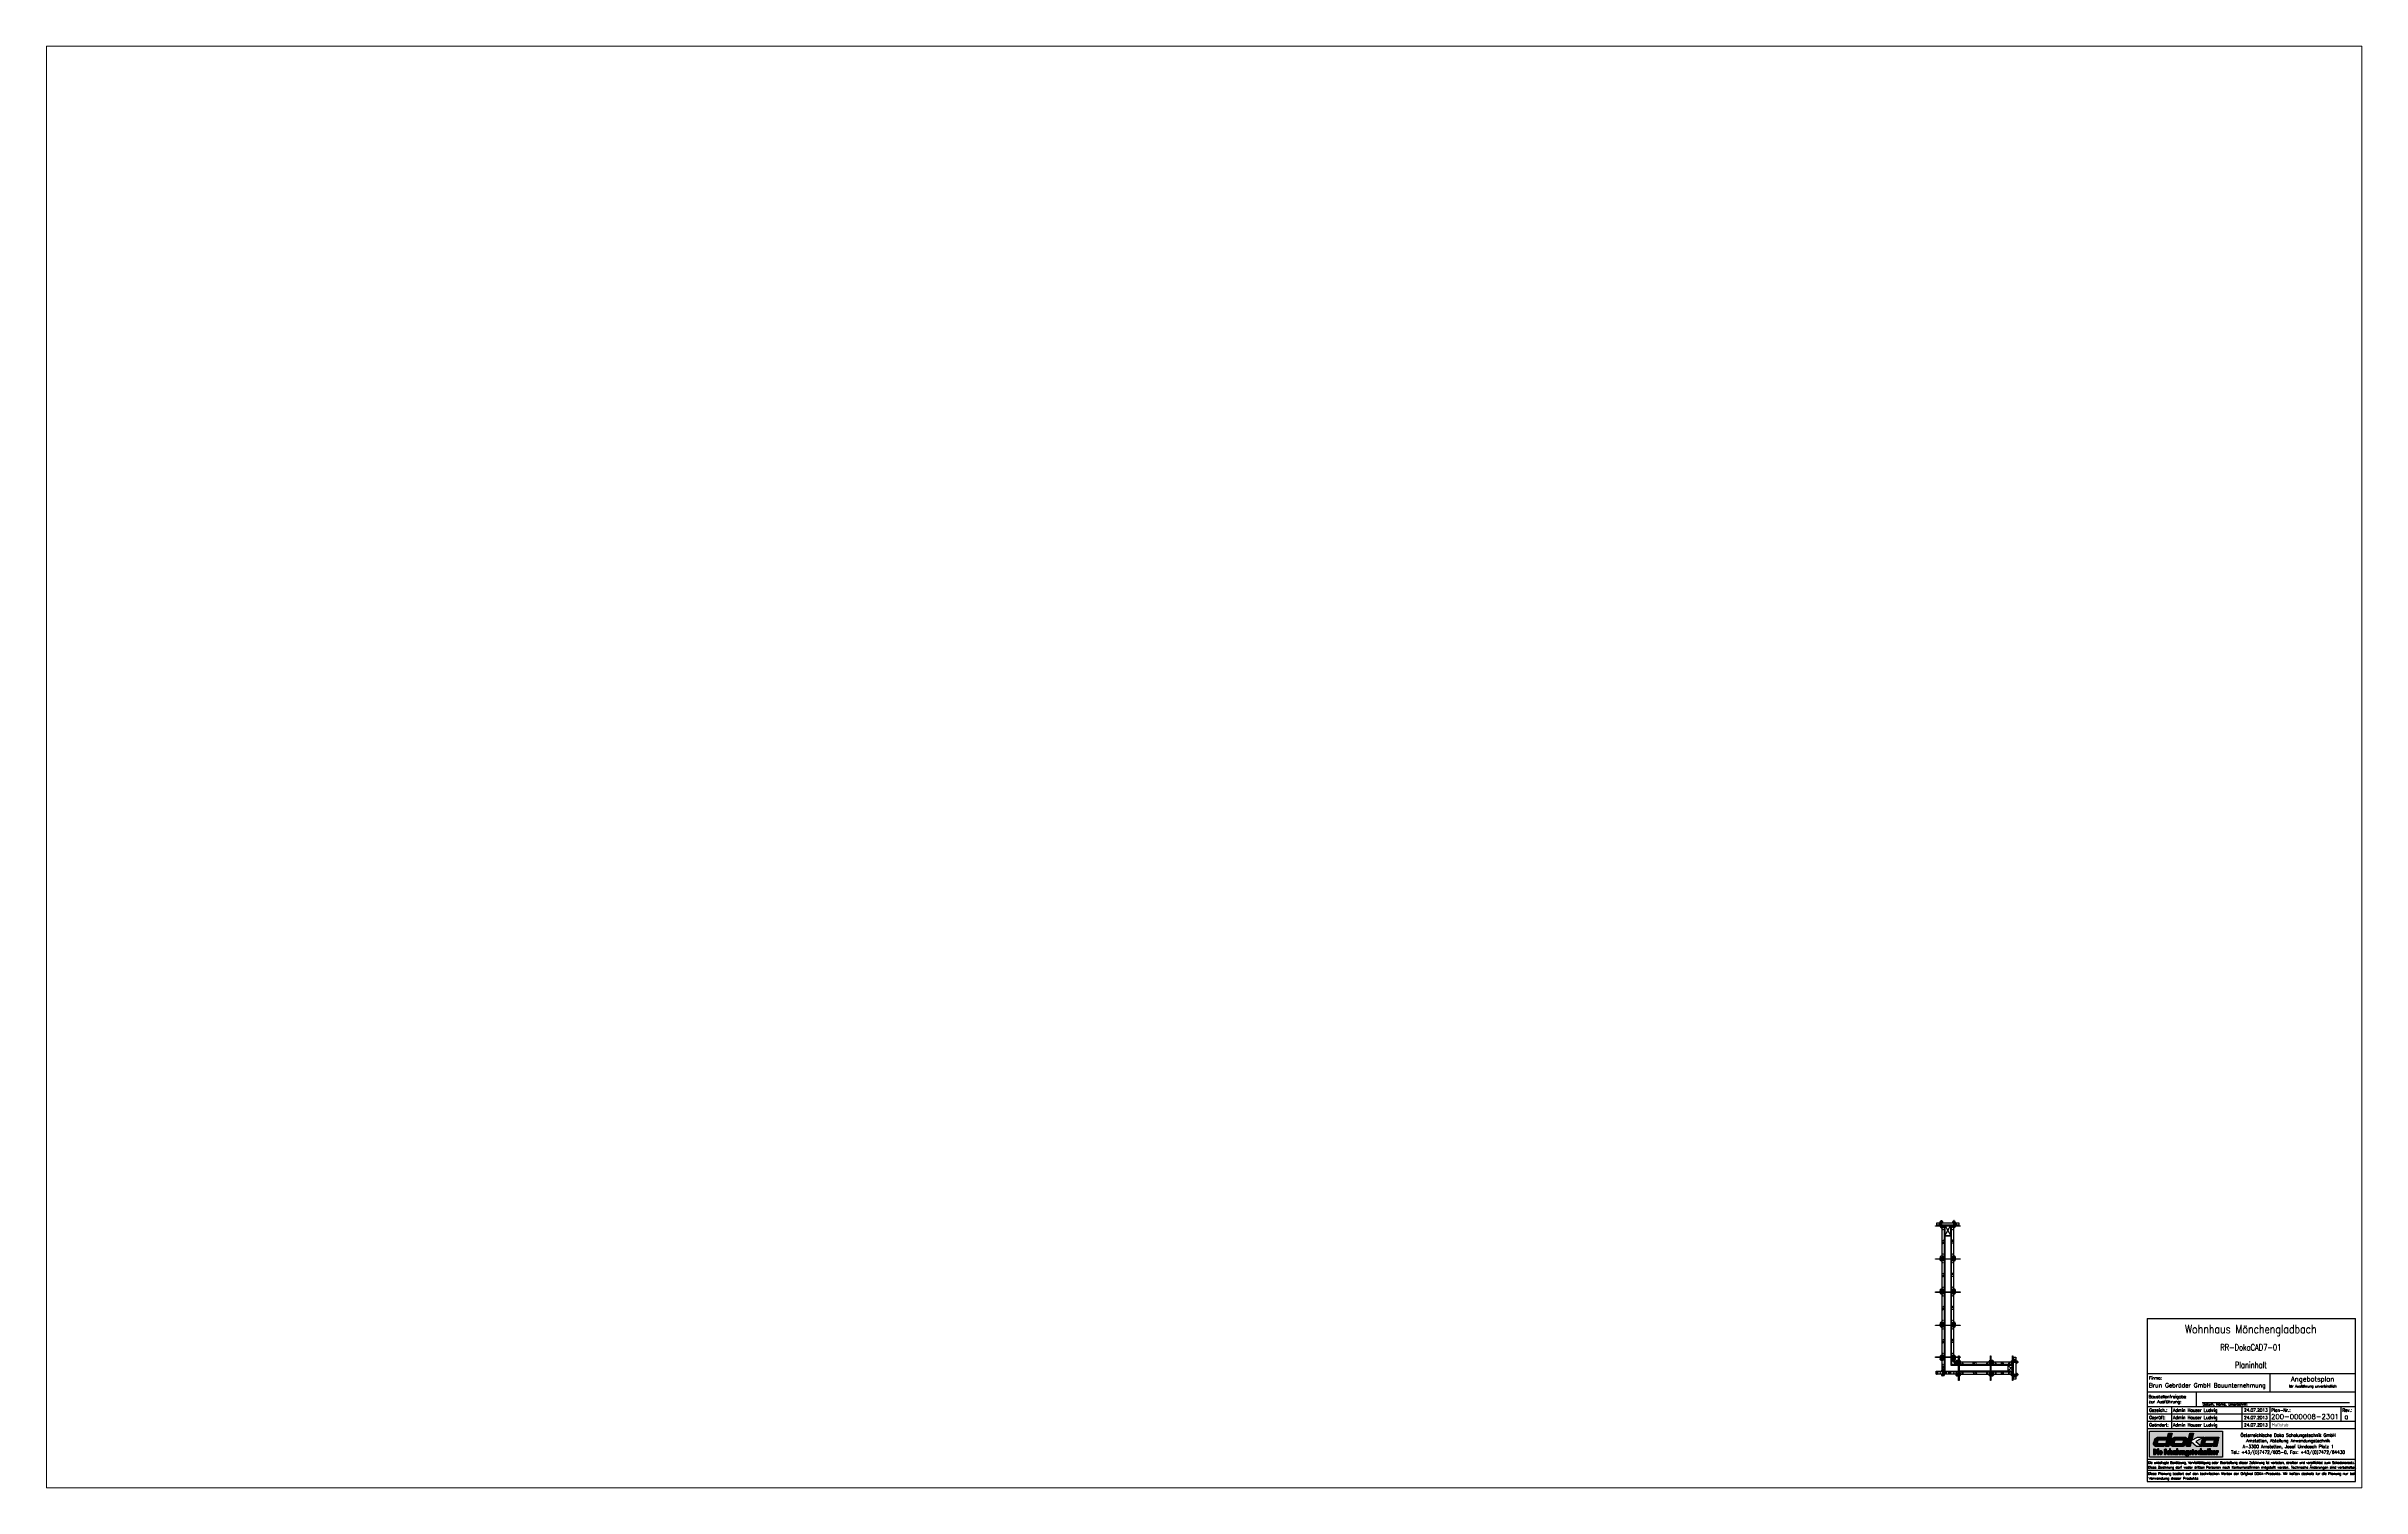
# Paper-space layout 'Layout' of a CAD drawing. Header units: millimetres. Extents: x -4 to 1884, y -1967 to -792.
# The model-space entities are those that its viewports show. They can reach past a viewport. Long polylines and large blocks are cut down to what shows.
import ezdxf
from ezdxf.enums import TextEntityAlignment as Align

# ---------------------------------------------------------------- set-up
doc = ezdxf.new("R2010")
doc.units = ezdxf.units.MM
doc.header["$LTSCALE"] = 25.4
doc.header["$PDSIZE"] = -1
doc.linetypes.add('DA', pattern=[0.255905, 0.177165, -0.07874])
doc.linetypes.add('DD', pattern=[0.27559, 0.137795, -0.059055, 0.019685, -0.059055])
doc.layers.get('0').update_dxf_attribs({"color": 4})
doc.layers.add('ACWC_ATTRIB', color=4, linetype='Continuous', plot=False)
for name, color, linetype in [('ACWC_DECOR-AXES', 2, 'DD'), ('ACWC_DECOR-HIDDEN', 2, 'DA'), ('ACWC_DECOR1', 4, 'Continuous'), ('ACWC_DECOR1-THIN', 2, 'Continuous'), ('ACWC_DECOR2-THIN', 2, 'Continuous'), ('ACWC_FWORK', 4, 'Continuous'), ('ACWC_FWORK-THICK-DD', 7, 'DD'), ('ACWC_FWORK-THIN', 2, 'Continuous'), ('ACWC_LOGOBACK_', 7, 'Continuous'), ('ACWC_LOGOTEXT_', 7, 'Continuous'), ('ACWT_CYCLE01_WSF878_AC', 7, 'Continuous'), ('ACWT_CYCLE01_WSF878_FP', 7, 'Continuous'), ('ACWT_CYCLE01_WSF878_FT', 7, 'Continuous'), ('ACWT_CYCLE01_WSF878_SKAC', 7, 'Continuous'), ('ACWT_CYCLE01_WSF878_WSF879_FT', 7, 'Continuous'), ('ACWT_CYCLE01_WSF878_WSF87A_FP', 7, 'Continuous'), ('ACWT_CYCLE01_WSF879_AC', 7, 'Continuous'), ('ACWT_CYCLE01_WSF879_FP', 7, 'Continuous'), ('ACWT_CYCLE01_WSF879_FT', 7, 'Continuous'), ('ACWT_CYCLE01_WSF879_SKAC', 7, 'Continuous'), ('ACWT_CYCLE01_WSF87A_AC', 7, 'Continuous'), ('ACWT_CYCLE01_WSF87A_FP', 7, 'Continuous'), ('ACWT_CYCLE01_WSF87A_FT', 7, 'Continuous'), ('ACWT_CYCLE01_WSF87A_SKAC', 7, 'Continuous'), ('ACWT_CYCLE01_WSF87A_WSF87B_FT', 7, 'Continuous'), ('ACWT_CYCLE01_WSF87B_AC', 7, 'Continuous'), ('ACWT_CYCLE01_WSF87B_FP', 7, 'Continuous'), ('ACWT_CYCLE01_WSF87B_FT', 7, 'Continuous'), ('ACWT_CYCLE01_WSF87B_SKAC', 7, 'Continuous'), ('ACWT_CYCLE01_WSF87C_AC', 7, 'Continuous'), ('ACWT_CYCLE01_WSF87C_FP', 7, 'Continuous'), ('ACWT_CYCLE01_WSF87D_AC', 7, 'Continuous'), ('ACWT_CYCLE01_WSF87D_FP', 7, 'Continuous'), ('ACWT_VIEWPORTS', 252, 'Continuous'), ('ACWT_WALL-OUTLINE', 3, 'Continuous')]:
    doc.layers.add(name, color=color, linetype=linetype)
doc.styles.add('Rduplex', font='romand.shx')
doc.styles.add('Rsimplex', font='romans.shx')

# ---------------------------------------------------------------- blocks, each defined once
blk = doc.blocks.new('LOGOR14')
at = {"layer": 'ACWC_LOGOBACK_', "linetype": 'Continuous'}
h = blk.add_hatch(color=40, dxfattribs=at)
h.paths.add_polyline_path([(45.9, 16.2), (53.6, 16.2), (53.9, 16.2), (56.6, 16.2), (54.9, 8.6), (51.9, 8.6), (52.3, 10.3), (50.5, 8.6), (44.1, 8.6), (43.6, 8.7), (43.2, 8.8), (42.8, 9.1), (42.5, 9.4), (42.2, 9.8), (42.1, 10.2), (42.1, 10.7), (42.1, 11.2), (42.7, 13.6), (42.9, 14.1), (43.1, 14.6), (43.5, 15), (43.9, 15.4), (44.3, 15.7), (44.8, 16), (45.4, 16.1)], flags=16)
h.paths.add_polyline_path([(46.3, 13.7), (46, 13.6), (45.8, 13.5), (45.6, 13.2), (45.4, 12.9), (45.2, 11.8), (45.2, 11.5), (45.3, 11.3), (45.5, 11.2), (45.7, 11.1), (52.5, 11.1), (53.1, 13.7)], flags=0)
h.paths.add_polyline_path([(32.8, 19.6), (35.8, 19.6), (34.4, 13.7), (39.1, 16.2), (44.2, 16.2), (37.7, 12.6), (42.6, 8.6), (38.2, 8.6), (34.1, 12.4), (33.2, 8.6), (30.3, 8.6)], flags=16)
h.paths.add_polyline_path([(21, 16.2), (28.7, 16.2), (29.3, 16.1), (29.7, 16), (30.1, 15.7), (30.4, 15.4), (30.6, 15), (30.8, 14.6), (30.8, 14.1), (30.7, 13.6), (30.2, 11.2), (30, 10.7), (29.7, 10.2), (29.4, 9.8), (29, 9.4), (28.5, 9.1), (28, 8.8), (27.5, 8.7), (27, 8.6), (19.2, 8.6), (18.7, 8.7), (18.2, 8.8), (17.8, 9.1), (17.5, 9.4), (17.3, 9.8), (17.2, 10.2), (17.1, 10.7), (17.2, 11.2), (17.8, 13.6), (17.9, 14.1), (18.2, 14.6), (18.5, 15), (18.9, 15.4), (19.4, 15.7), (19.9, 16), (20.4, 16.1)], flags=16)
h.paths.add_polyline_path([(21.3, 13.7), (21, 13.6), (20.8, 13.5), (20.6, 13.2), (20.4, 12.9), (20.2, 11.8), (20.2, 11.5), (20.3, 11.3), (20.5, 11.2), (20.7, 11.1), (26.6, 11.1), (26.9, 11.2), (27.1, 11.3), (27.3, 11.5), (27.5, 11.8), (27.7, 12.9), (27.7, 13.2), (27.6, 13.5), (27.4, 13.6), (27.2, 13.7)], flags=0)
h.paths.add_polyline_path([(15.6, 19.6), (18.4, 19.6), (15.9, 8.6), (13.1, 8.6), (13.5, 10.4), (11.5, 8.6), (5.4, 8.6), (4.9, 8.7), (4.4, 8.8), (4, 9.1), (3.7, 9.4), (3.5, 9.8), (3.4, 10.2), (3.3, 10.7), (3.4, 11.2), (4, 13.6), (4.1, 14.1), (4.4, 14.6), (4.7, 15), (5.1, 15.4), (5.6, 15.7), (6.1, 16), (6.6, 16.1), (7.1, 16.2), (14.8, 16.2)], flags=16)
h.paths.add_polyline_path([(13.6, 11.1), (14.2, 13.7), (7.5, 13.7), (7.2, 13.6), (6.9, 13.5), (6.7, 13.2), (6.6, 12.9), (6.4, 11.8), (6.3, 11.5), (6.4, 11.3), (6.6, 11.2), (6.9, 11.1)], flags=0)
h.paths.add_polyline_path([(56.3, 5.2), (56, 5.1), (55.8, 5), (55.6, 4.8), (55.5, 4.5), (55.5, 4.5), (55.5, 5.1), (54.4, 5.1), (54.4, 2.2), (55.5, 2.2), (55.5, 3.4), (55.5, 3.6), (55.6, 3.8), (55.7, 4), (56, 4.1), (56.1, 4), (56.3, 3.9)], flags=16)
h.paths.add_polyline_path([(53.1, 3.2), (53, 3), (52.9, 3), (52.7, 3), (52.6, 3.1), (52.6, 3.4), (54.2, 3.4), (54.1, 4.1), (54.1, 4.4), (53.9, 4.7), (53.7, 4.9), (53.5, 5), (53.2, 5.1), (52.9, 5.2), (52.6, 5.1), (52.3, 5), (52.1, 4.9), (51.9, 4.7), (51.7, 4.5), (51.6, 4.2), (51.5, 3.9), (51.5, 3.6), (51.5, 3.3), (51.6, 3), (51.7, 2.7), (51.9, 2.5), (52, 2.3), (52.3, 2.2), (52.5, 2.1), (52.9, 2.1), (53.3, 2.2), (53.5, 2.3), (53.7, 2.4), (54, 2.7), (54.1, 2.9), (54.2, 3.2)], flags=16)
h.paths.add_polyline_path([(52.6, 4), (52.7, 4.2), (52.7, 4.3), (52.8, 4.4), (53, 4.3), (53, 4.2), (53.1, 4)], flags=0)
h.paths.add_polyline_path([(50.3, 2.2), (51.5, 2.2), (50.7, 3.8), (51.4, 5.1), (50.3, 5.1), (49.8, 3.8), (49.7, 3.8), (49.7, 6.6), (48.7, 6.6), (48.7, 2.2), (49.7, 2.2), (49.7, 3.6), (49.8, 3.6)], flags=16)
h.paths.add_polyline_path([(47.8, 5.4), (48, 5.4), (48.2, 5.6), (48.3, 5.8), (48.4, 6), (48.3, 6.3), (48.2, 6.5), (48, 6.6), (47.7, 6.7), (47.5, 6.6), (47.3, 6.5), (47.2, 6.3), (47.1, 6), (47.2, 5.8), (47.3, 5.6), (47.5, 5.4)], flags=16)
h.paths.add_polyline_path([(48.3, 2.2), (48.3, 5.1), (47.2, 5.1), (47.2, 2.2)], flags=16)
h.paths.add_polyline_path([(45.3, 5.1), (44.2, 5.1), (44.2, 2.2), (45.3, 2.2), (45.3, 3.6), (45.3, 3.9), (45.4, 4), (45.5, 4.1), (45.7, 4), (45.7, 4), (45.7, 3.7), (45.7, 2.2), (46.8, 2.2), (46.8, 4.1), (46.8, 4.5), (46.7, 4.8), (46.6, 5), (46.4, 5.1), (46.3, 5.1), (46.1, 5.2), (45.8, 5.1), (45.6, 5), (45.4, 4.8), (45.3, 4.6), (45.3, 4.6)], flags=16)
h.paths.add_polyline_path([(43.9, 2.2), (43.9, 4.1), (43.8, 4.5), (43.7, 4.8), (43.5, 5.1), (43.3, 5.1), (43.1, 5.2), (42.8, 5.1), (42.6, 5), (42.4, 4.8), (42.3, 4.6), (42.3, 4.6), (42.3, 5), (42.3, 6.6), (41.3, 6.6), (41.3, 2.2), (42.3, 2.2), (42.3, 3.6), (42.4, 3.9), (42.4, 4), (42.6, 4.1), (42.7, 4), (42.7, 4), (42.8, 3.7), (42.8, 2.2)], flags=16)
h.paths.add_polyline_path([(40.9, 3.1), (40.8, 3.1), (40.7, 3.2), (40.5, 3.3), (40.5, 3.5), (40.4, 3.7), (40.5, 3.9), (40.6, 4), (40.7, 4.2), (40.9, 4.2), (40.9, 5.2), (40.7, 5.2), (40.4, 5.1), (40.1, 5), (39.9, 4.9), (39.7, 4.7), (39.5, 4.5), (39.4, 4.2), (39.3, 3.9), (39.3, 3.6), (39.4, 3.1), (39.5, 2.8), (39.7, 2.6), (39.8, 2.4), (40.1, 2.2), (40.3, 2.1), (40.6, 2.1), (40.9, 2.1)], flags=16)
h.paths.add_polyline_path([(38.1, 3.2), (38, 3), (37.9, 3), (37.7, 3), (37.7, 3.1), (37.6, 3.4), (39.2, 3.4), (39.2, 4.1), (39.1, 4.4), (38.9, 4.7), (38.7, 4.9), (38.5, 5), (38.2, 5.1), (37.9, 5.2), (37.6, 5.1), (37.3, 5), (37.1, 4.9), (36.9, 4.7), (36.7, 4.5), (36.6, 4.2), (36.5, 3.9), (36.5, 3.6), (36.5, 3.3), (36.6, 3), (36.7, 2.7), (36.9, 2.5), (37, 2.3), (37.3, 2.2), (37.6, 2.1), (37.9, 2.1), (38.3, 2.2), (38.5, 2.3), (38.7, 2.4), (39, 2.7), (39.1, 2.9), (39.2, 3.2)], flags=16)
h.paths.add_polyline_path([(37.6, 4), (37.7, 4.2), (37.7, 4.3), (37.9, 4.4), (38, 4.3), (38, 4.2), (38.1, 4)], flags=0)
h.paths.add_polyline_path([(36, 2.2), (36, 4.2), (36.4, 4.2), (36.4, 5.1), (36, 5.1), (36, 6), (34.9, 6), (34.9, 5.1), (34.6, 5.1), (34.6, 4.2), (34.9, 4.2), (34.9, 2.2)], flags=16)
h.paths.add_polyline_path([(32.2, 2.4), (32.7, 2.2), (33.3, 2.1), (33.7, 2.2), (33.9, 2.3), (34.1, 2.4), (34.2, 2.5), (34.3, 2.7), (34.4, 2.9), (34.4, 3.1), (34.4, 3.5), (34.2, 3.7), (34, 3.8), (33.7, 4), (33.5, 4.1), (33.4, 4.1), (33.4, 4.3), (33.5, 4.4), (33.6, 4.4), (33.7, 4.4), (33.8, 4.3), (34, 4.1), (34.4, 4.9), (34, 5.1), (33.5, 5.2), (33, 5.1), (32.8, 5), (32.6, 4.9), (32.5, 4.8), (32.4, 4.6), (32.3, 4.4), (32.3, 4.2), (32.4, 3.9), (32.5, 3.6), (32.8, 3.4), (33.1, 3.3), (33.3, 3.2), (33.4, 3.1), (33.4, 3.1), (33.4, 3), (33.3, 3), (33.2, 2.9), (33, 2.9), (32.9, 3), (32.6, 3.2)], flags=16)
h.paths.add_polyline_path([(32, 5.1), (30.9, 5.1), (30.9, 4.7), (30.9, 4.7), (30.6, 5), (30.4, 5.1), (30.2, 5.2), (30, 5.1), (29.8, 5), (29.6, 4.8), (29.5, 4.6), (29.3, 4.1), (29.3, 3.6), (29.3, 3.1), (29.5, 2.7), (29.6, 2.4), (29.8, 2.3), (30, 2.2), (30.2, 2.1), (30.4, 2.2), (30.6, 2.2), (30.8, 2.4), (30.9, 2.5), (30.9, 2.5), (30.9, 2.1), (30.9, 1.8), (30.8, 1.7), (30.7, 1.6), (30.6, 1.6), (30.5, 1.7), (30.4, 1.9), (29.3, 1.9), (29.4, 1.6), (29.5, 1.4), (29.6, 1.2), (29.7, 1), (29.9, 0.9), (30.1, 0.9), (30.6, 0.8), (31, 0.8), (31.2, 0.9), (31.5, 1), (31.7, 1.1), (31.8, 1.3), (31.9, 1.6), (32, 1.8), (32, 2.2)], flags=16)
h.paths.add_polyline_path([(30.7, 3), (30.5, 3.1), (30.5, 3.2), (30.4, 3.7), (30.5, 4.1), (30.5, 4.2), (30.7, 4.3), (30.8, 4.2), (30.9, 4.1), (30.9, 3.6), (30.9, 3.2), (30.8, 3.1)], flags=0)
h.paths.add_polyline_path([(27.5, 5.1), (26.4, 5.1), (26.4, 2.2), (27.5, 2.2), (27.5, 3.6), (27.6, 3.9), (27.6, 4), (27.8, 4.1), (27.9, 4), (27.9, 4), (28, 3.7), (28, 2.2), (29, 2.2), (29, 4.1), (29, 4.5), (28.9, 4.8), (28.6, 5.1), (28.5, 5.1), (28.3, 5.2), (28, 5.1), (27.8, 5), (27.6, 4.8), (27.5, 4.6), (27.5, 4.6)], flags=16)
h.paths.add_polyline_path([(23.5, 5.1), (23.5, 3.4), (23.5, 3.1), (23.6, 2.8), (23.7, 2.6), (23.8, 2.4), (24, 2.3), (24.2, 2.2), (24.5, 2.1), (24.8, 2.1), (25.3, 2.2), (25.6, 2.3), (25.7, 2.4), (25.9, 2.6), (26, 2.8), (26.1, 3.1), (26.1, 3.4), (26.1, 5.1), (25, 5.1), (25, 3.5), (25, 3.1), (24.9, 3.1), (24.8, 3), (24.7, 3.1), (24.6, 3.1), (24.6, 3.5), (24.6, 5.1)], flags=16)
h.paths.add_polyline_path([(23.2, 2.2), (23.2, 6.6), (22.1, 6.6), (22.1, 2.2)], flags=16)
h.paths.add_polyline_path([(21.7, 5.1), (20.6, 5.1), (20.6, 4.7), (20.6, 4.6), (20.5, 4.8), (20.3, 5), (20.2, 5.1), (19.9, 5.2), (19.7, 5.1), (19.5, 5), (19.3, 4.8), (19.2, 4.6), (19, 4.1), (19, 3.7), (19, 3.2), (19.2, 2.7), (19.3, 2.5), (19.4, 2.3), (19.6, 2.2), (19.9, 2.1), (20.1, 2.2), (20.3, 2.3), (20.5, 2.4), (20.6, 2.7), (20.7, 2.7), (20.6, 2.2), (21.7, 2.2)], flags=16)
h.paths.add_polyline_path([(20.3, 3), (20.2, 3.1), (20.1, 3.2), (20.1, 3.5), (20.1, 4), (20.2, 4.2), (20.3, 4.2), (20.4, 4.3), (20.5, 4.3), (20.5, 4.2), (20.6, 4), (20.6, 3.7), (20.6, 3.3), (20.5, 3.1), (20.4, 3)], flags=0)
h.paths.add_polyline_path([(18.8, 2.2), (18.8, 4.1), (18.7, 4.5), (18.6, 4.8), (18.5, 5), (18.4, 5.1), (18.2, 5.1), (18, 5.2), (17.7, 5.1), (17.5, 5), (17.3, 4.8), (17.2, 4.6), (17.2, 4.6), (17.2, 5), (17.2, 6.6), (16.2, 6.6), (16.2, 2.2), (17.2, 2.2), (17.2, 3.6), (17.3, 3.9), (17.3, 4), (17.5, 4.1), (17.6, 4), (17.6, 4), (17.7, 3.7), (17.7, 2.2)], flags=16)
h.paths.add_polyline_path([(15.8, 3.1), (15.8, 3.1), (15.6, 3.2), (15.4, 3.3), (15.4, 3.5), (15.3, 3.7), (15.4, 3.9), (15.5, 4), (15.6, 4.2), (15.8, 4.2), (15.8, 5.2), (15.6, 5.2), (15.3, 5.1), (15, 5), (14.8, 4.9), (14.6, 4.7), (14.4, 4.5), (14.3, 4.2), (14.2, 3.9), (14.2, 3.6), (14.3, 3.1), (14.4, 2.8), (14.6, 2.6), (14.7, 2.4), (15, 2.2), (15.2, 2.1), (15.5, 2.1), (15.8, 2.1)], flags=16)
h.paths.add_polyline_path([(11.9, 2.3), (12.3, 2.1), (12.7, 2.1), (13, 2.1), (13.3, 2.2), (13.5, 2.3), (13.7, 2.5), (13.8, 2.7), (14, 3), (14, 3.2), (14.1, 3.5), (14, 3.9), (13.9, 4.2), (13.6, 4.5), (13.3, 4.7), (13.1, 4.9), (13, 5), (13, 5.1), (13, 5.2), (13.1, 5.3), (13.3, 5.4), (13.5, 5.4), (13.7, 5.3), (13.9, 4.9), (13.9, 6.2), (13.5, 6.4), (13.1, 6.4), (12.8, 6.4), (12.5, 6.3), (12.3, 6.1), (12.1, 5.9), (12, 5.7), (11.9, 5.5), (11.9, 5.1), (11.9, 4.6), (12.1, 4.3), (12.3, 4), (12.6, 3.8), (12.8, 3.6), (12.9, 3.5), (12.9, 3.4), (12.9, 3.3), (12.8, 3.2), (12.7, 3.1), (12.6, 3.1), (12.4, 3.1), (12.2, 3.3), (11.9, 3.6)], flags=16)
h.paths.add_polyline_path([(9.4, 3.2), (9.3, 3), (9.2, 3), (9, 3), (9, 3.1), (8.9, 3.4), (10.5, 3.4), (10.5, 4.1), (10.4, 4.4), (10.2, 4.7), (10, 4.9), (9.8, 5), (9.5, 5.1), (9.2, 5.2), (8.9, 5.1), (8.6, 5), (8.4, 4.9), (8.2, 4.7), (8, 4.5), (7.9, 4.2), (7.8, 3.9), (7.8, 3.6), (7.8, 3.3), (7.9, 3), (8, 2.7), (8.2, 2.5), (8.4, 2.3), (8.6, 2.2), (8.9, 2.1), (9.2, 2.1), (9.6, 2.2), (9.8, 2.3), (10, 2.4), (10.3, 2.7), (10.4, 2.9), (10.5, 3.2)], flags=16)
h.paths.add_polyline_path([(8.9, 4), (9, 4.2), (9, 4.3), (9.2, 4.4), (9.3, 4.3), (9.4, 4.2), (9.4, 4)], flags=0)
h.paths.add_polyline_path([(7, 5.4), (7.3, 5.4), (7.5, 5.6), (7.6, 5.8), (7.7, 6), (7.6, 6.3), (7.5, 6.5), (7.3, 6.6), (7, 6.7), (6.8, 6.6), (6.6, 6.5), (6.5, 6.3), (6.4, 6), (6.5, 5.8), (6.6, 5.6), (6.8, 5.4)], flags=16)
h.paths.add_polyline_path([(7.6, 2.2), (7.6, 5.1), (6.5, 5.1), (6.5, 2.2)], flags=16)
h.paths.add_polyline_path([(4.4, 5.3), (4.6, 5.3), (4.8, 5.2), (4.9, 5.1), (4.9, 4.9), (5, 4.6), (5.1, 4.2), (5, 3.9), (4.9, 3.6), (4.9, 3.4), (4.8, 3.3), (4.6, 3.2), (4.4, 3.2)], flags=0)
h.paths.add_polyline_path([(3.3, 2.2), (4.3, 2.2), (4.9, 2.2), (5.2, 2.3), (5.5, 2.5), (5.8, 2.8), (6, 3.1), (6.2, 3.6), (6.2, 4.3), (6.2, 4.7), (6.1, 5.1), (5.9, 5.5), (5.7, 5.8), (5.4, 6), (5.1, 6.2), (4.7, 6.3), (4.2, 6.4), (3.3, 6.4)], flags=16)
h.paths.add_polyline_path([(0, 21.2), (59.4, 21.2), (59.4, 0), (0, 0)])
at = {"layer": 'ACWC_LOGOTEXT_', "linetype": 'Continuous'}
h = blk.add_hatch(color=170, dxfattribs=at)
h.paths.add_polyline_path([(7.1, 16.2), (6.6, 16.1), (6.1, 16), (5.6, 15.7), (5.1, 15.4), (4.7, 15), (4.4, 14.6), (4.1, 14.1), (4, 13.6), (3.4, 11.2), (3.3, 10.7), (3.4, 10.2), (3.5, 9.8), (3.7, 9.4), (4, 9.1), (4.4, 8.8), (4.9, 8.7), (5.4, 8.6), (11.5, 8.6), (13.5, 10.4), (13.1, 8.6), (15.9, 8.6), (18.4, 19.6), (15.6, 19.6), (14.8, 16.2)])
h.paths.add_polyline_path([(14.2, 13.7), (13.6, 11.1), (6.2, 11.1), (6.8, 13.7)], flags=16)
for points in [[(35.8, 19.6), (32.8, 19.6), (30.3, 8.6), (33.2, 8.6), (34.4, 13.7), (34.4, 13.7)], [(3.3, 2.2), (4.3, 2.2), (4.9, 2.2), (5.2, 2.3), (5.5, 2.5), (5.8, 2.8), (6, 3.1), (6.2, 3.6), (6.2, 4.3), (6.2, 4.7), (6.1, 5.1), (5.9, 5.5), (5.7, 5.8), (5.4, 6), (5.1, 6.2), (4.7, 6.3), (4.2, 6.4), (3.3, 6.4)], [(13, 3.2), (12.4, 3.1), (11.9, 3.6), (11.9, 2.3), (12.3, 2.1), (12.7, 2.1), (13, 2.1), (13.3, 2.2), (13.5, 2.3), (13.7, 2.5), (13.8, 2.7), (14, 3), (14, 3.2), (14.1, 3.5), (14, 3.9), (13.9, 4.2), (13.6, 4.5), (13.1, 4.9), (12.8, 5.2), (13.5, 5.5), (13.9, 4.9), (13.9, 6.2), (13.5, 6.4), (13.1, 6.4), (12.8, 6.4), (12.5, 6.3), (12.3, 6.1), (12.1, 5.9), (12, 5.7), (11.9, 5.5), (11.9, 5.1), (11.9, 4.6), (12.1, 4.3), (12.3, 4), (12.9, 3.6)], [(14.2, 3.9), (14.2, 3.6), (14.3, 3.1), (14.4, 2.8), (14.6, 2.6), (14.7, 2.4), (15, 2.2), (15.2, 2.1), (15.5, 2.1), (15.8, 2.1), (15.8, 3.1), (15.4, 3.2), (15.3, 3.9), (15.8, 4.3), (15.8, 5.2), (15.6, 5.2), (15.3, 5.1), (15, 5), (14.8, 4.9), (14.6, 4.7), (14.4, 4.5), (14.3, 4.2)], [(16.2, 2.2), (17.2, 2.2), (17.2, 3.9), (17.5, 4.2), (17.7, 3.9), (17.7, 2.2), (18.8, 2.2), (18.8, 4.1), (18.7, 4.5), (18.6, 4.8), (18.5, 5), (18.4, 5.1), (18.2, 5.1), (18, 5.2), (17.7, 5.1), (17.5, 5), (17.3, 4.8), (17.2, 4.5), (17.2, 5), (17.2, 6.6), (16.2, 6.6)], [(21.7, 5.1), (20.6, 5.1), (20.6, 4.7), (20.6, 4.6), (20.5, 4.8), (20.3, 5), (20.2, 5.1), (19.9, 5.2), (19.7, 5.1), (19.5, 5), (19.3, 4.8), (19.2, 4.6), (19, 4.1), (19, 3.7), (19, 3.2), (19.2, 2.7), (19.3, 2.5), (19.4, 2.3), (19.6, 2.2), (19.9, 2.1), (20.1, 2.2), (20.3, 2.3), (20.5, 2.4), (20.6, 2.7), (21.1, 2.2), (21.7, 2.2)], [(23.2, 6.6), (22.1, 6.6), (22.1, 2.2), (23.2, 2.2)], [(23.5, 5.1), (23.5, 3.4), (23.5, 3.1), (23.6, 2.8), (23.7, 2.6), (23.8, 2.4), (24, 2.3), (24.2, 2.2), (24.5, 2.1), (24.8, 2.1), (25.3, 2.2), (25.6, 2.3), (25.7, 2.4), (25.9, 2.6), (26, 2.8), (26.1, 3.1), (26.1, 3.4), (26.1, 5.1), (25, 5.1), (25, 3.5), (25, 3), (24.6, 3.1), (24.6, 3.5), (24.6, 5.1)], [(27.5, 3.9), (27.7, 4.2), (28, 3.9), (28, 2.2), (29, 2.2), (29, 4.1), (29, 4.5), (28.9, 4.8), (28.6, 5.1), (28.5, 5.1), (28.3, 5.2), (28, 5.1), (27.8, 5), (27.6, 4.8), (27.5, 4.5), (27.5, 5.1), (26.4, 5.1), (26.4, 2.2), (27.5, 2.2)], [(32, 5.1), (30.9, 5.1), (30.9, 4.7), (29.5, 4.7), (29.5, 4.6), (29.3, 4.1), (29.3, 3.6), (29.3, 3.1), (29.5, 2.7), (29.6, 2.4), (29.8, 2.3), (30, 2.2), (30.2, 2.1), (30.4, 2.2), (30.6, 2.2), (30.8, 2.4), (30.9, 2.5), (32, 2.5)], [(33.4, 3), (33.2, 2.9), (33, 2.9), (32.9, 3), (32.6, 3.2), (32.2, 2.4), (32.7, 2.2), (33.3, 2.1), (33.7, 2.2), (33.9, 2.3), (34.1, 2.4), (34.2, 2.5), (34.3, 2.7), (34.4, 2.9), (34.4, 3.1), (34.4, 3.5), (34.2, 3.7), (34, 3.8), (33.7, 4), (33.5, 4.1), (33.4, 4.3), (33.6, 4.4), (33.8, 4.3), (34, 4.1), (34.4, 4.9), (34, 5.1), (33.5, 5.2), (33, 5.1), (32.8, 5), (32.6, 4.9), (32.5, 4.8), (32.4, 4.6), (32.3, 4.4), (32.3, 4.2), (32.4, 3.9), (32.5, 3.6), (32.8, 3.4), (33.1, 3.3), (33.3, 3.2)], [(36, 4.2), (36.4, 4.2), (36.4, 5.1), (36, 5.1), (36, 6), (34.9, 6), (34.9, 5.1), (34.6, 5.1), (34.6, 4.2), (34.9, 4.2), (34.9, 2.2), (36, 2.2)], [(40.5, 3.5), (40.4, 3.7), (40.5, 3.9), (40.6, 4), (40.7, 4.2), (40.9, 4.2), (40.9, 5.2), (40.7, 5.2), (40.4, 5.1), (40.1, 5), (39.9, 4.9), (39.7, 4.7), (39.5, 4.5), (39.4, 4.2), (39.3, 3.9), (39.3, 3.6), (39.4, 3.1), (39.5, 2.8), (39.7, 2.6), (39.8, 2.4), (40.1, 2.2), (40.3, 2.1), (40.6, 2.1), (40.9, 2.1), (40.9, 3.1), (40.7, 3.2), (40.5, 3.3)], [(42.8, 2.2), (43.9, 2.2), (43.9, 4.1), (43.8, 4.5), (43.7, 4.8), (43.5, 5.1), (43.3, 5.1), (43.1, 5.2), (42.8, 5.1), (42.6, 5), (42.4, 4.8), (42.3, 4.5), (42.3, 5), (42.3, 6.6), (41.3, 6.6), (41.3, 2.2), (42.3, 2.2), (42.3, 3.9), (42.6, 4.2), (42.8, 3.9)], [(45.7, 2.2), (46.8, 2.2), (46.8, 4.1), (46.8, 4.5), (46.7, 4.8), (46.6, 5), (46.4, 5.1), (46.3, 5.1), (46.1, 5.2), (45.8, 5.1), (45.6, 5), (45.4, 4.8), (45.3, 4.5), (45.3, 5.1), (44.2, 5.1), (44.2, 2.2), (45.3, 2.2), (45.3, 3.9), (45.5, 4.2), (45.7, 3.9)], [(50.3, 2.2), (51.5, 2.2), (50.7, 3.8), (51.4, 5.1), (50.3, 5.1), (49.8, 3.8), (49.7, 3.8), (49.7, 6.6), (48.7, 6.6), (48.7, 2.2), (49.7, 2.2), (49.7, 3.6), (49.8, 3.6)], [(54.4, 2.2), (55.5, 2.2), (55.5, 3.4), (55.5, 3.6), (55.6, 3.8), (55.7, 4), (56, 4.1), (56.1, 4), (56.3, 3.9), (56.3, 5.2), (56, 5.1), (55.8, 5), (55.6, 4.8), (55.5, 4.5), (55.5, 5.1), (54.4, 5.1)]]:
    blk.add_hatch(color=170, dxfattribs=at).paths.add_polyline_path(points)
h = blk.add_hatch(color=170, dxfattribs=at)
h.paths.add_polyline_path([(7.6, 5.1), (6.5, 5.1), (6.5, 2.2), (7.6, 2.2)])
h.paths.add_polyline_path([(7.7, 6), (7.6, 6.3), (7.5, 6.5), (7.3, 6.6), (7, 6.7), (6.8, 6.6), (6.6, 6.5), (6.5, 6.3), (6.4, 6), (6.5, 5.8), (6.6, 5.6), (6.8, 5.4), (7, 5.4), (7.3, 5.4), (7.5, 5.6), (7.6, 5.8)])
h = blk.add_hatch(color=170, dxfattribs=at)
h.paths.add_polyline_path([(8.9, 3.4), (10.5, 3.4), (10.5, 4.1), (10.4, 4.4), (10.2, 4.7), (10, 4.9), (9.8, 5), (9.5, 5.1), (9.2, 5.2), (8.9, 5.1), (8.6, 5), (8.4, 4.9), (8.2, 4.7), (8, 4.5), (7.9, 4.2), (7.8, 3.9), (7.8, 3.6), (7.8, 3.3), (7.9, 3), (8, 2.7), (8.2, 2.5), (8.4, 2.3), (8.6, 2.2), (8.9, 2.1), (9.2, 2.1), (9.6, 2.2), (9.8, 2.3), (10, 2.4), (10.3, 2.7), (10.4, 2.9), (10.5, 3.2), (9.4, 3.2), (9.2, 2.8), (9, 3.1)])
h.paths.add_polyline_path([(9.4, 4), (8.8, 4), (9.2, 4.5), (9.4, 4.2)], flags=16)
h = blk.add_hatch(color=170, dxfattribs=at)
h.paths.add_polyline_path([(28.7, 16.2), (21, 16.2), (20.4, 16.1), (19.9, 16), (19.4, 15.7), (18.9, 15.4), (18.5, 15), (18.2, 14.6), (17.9, 14.1), (17.8, 13.6), (17.2, 11.2), (17.1, 10.7), (17.2, 10.2), (17.3, 9.8), (17.5, 9.4), (17.8, 9.1), (18.2, 8.8), (18.7, 8.7), (19.2, 8.6), (27, 8.6), (27.5, 8.7), (28, 8.8), (28.5, 9.1), (29, 9.4), (29.4, 9.8), (29.7, 10.2), (30, 10.7), (30.2, 11.2), (30.7, 13.6), (30.8, 14.1), (30.8, 14.6), (30.6, 15), (30.4, 15.4), (30.1, 15.7), (29.7, 16), (29.3, 16.1)])
h.paths.add_polyline_path([(20, 11.1), (20.6, 13.7), (27.9, 13.7), (27.3, 11.1)], flags=16)
h = blk.add_hatch(color=170, dxfattribs=at)
h.paths.add_polyline_path([(39.2, 4.1), (39.1, 4.4), (38.9, 4.7), (38.7, 4.9), (38.5, 5), (38.2, 5.1), (37.9, 5.2), (37.6, 5.1), (37.3, 5), (37.1, 4.9), (36.9, 4.7), (36.7, 4.5), (36.6, 4.2), (36.5, 3.9), (36.5, 3.6), (36.5, 3.3), (36.6, 3), (36.7, 2.7), (36.9, 2.5), (37, 2.3), (37.3, 2.2), (37.6, 2.1), (37.9, 2.1), (38.3, 2.2), (38.5, 2.3), (38.7, 2.4), (39, 2.7), (39.1, 2.9), (39.2, 3.2), (38.1, 3.2), (37.9, 2.8), (37.7, 3.1), (37.6, 3.4), (39.2, 3.4)])
h.paths.add_polyline_path([(38.1, 4), (37.5, 4), (37.9, 4.5), (38, 4.2)], flags=16)
h = blk.add_hatch(color=170, dxfattribs=at)
h.paths.add_polyline_path([(42.7, 13.6), (42.1, 11.2), (42.1, 10.7), (42.1, 10.2), (42.2, 9.8), (42.5, 9.4), (42.8, 9.1), (43.2, 8.8), (43.6, 8.7), (44.1, 8.6), (50.5, 8.6), (52.3, 10.3), (51.9, 8.6), (54.9, 8.6), (56.6, 16.2), (53.9, 16.2), (45.9, 16.2), (45.4, 16.1), (44.8, 16), (44.3, 15.7), (43.9, 15.4), (43.5, 15), (43.1, 14.6), (42.9, 14.1)])
h.paths.add_polyline_path([(53.1, 13.7), (52.5, 11.1), (45, 11.1), (45.6, 13.7)], flags=16)
h = blk.add_hatch(color=170, dxfattribs=at)
h.paths.add_polyline_path([(48.3, 5.1), (47.2, 5.1), (47.2, 2.2), (48.3, 2.2)])
h.paths.add_polyline_path([(47.8, 5.4), (48, 5.4), (48.2, 5.6), (48.3, 5.8), (48.4, 6), (48.3, 6.3), (48.2, 6.5), (48, 6.6), (47.7, 6.7), (47.5, 6.6), (47.3, 6.5), (47.2, 6.3), (47.1, 6), (47.2, 5.8), (47.3, 5.6), (47.5, 5.4)])
h = blk.add_hatch(color=170, dxfattribs=at)
h.paths.add_polyline_path([(51.6, 3), (51.7, 2.7), (51.9, 2.5), (52, 2.3), (52.3, 2.2), (52.5, 2.1), (52.9, 2.1), (53.3, 2.2), (53.5, 2.3), (53.7, 2.4), (54, 2.7), (54.1, 2.9), (54.2, 3.2), (53.1, 3.2), (52.9, 2.8), (52.6, 3.1), (52.6, 3.4), (54.2, 3.4), (54.1, 4.1), (54.1, 4.4), (53.9, 4.7), (53.7, 4.9), (53.5, 5), (53.2, 5.1), (52.9, 5.2), (52.6, 5.1), (52.3, 5), (52.1, 4.9), (51.9, 4.7), (51.7, 4.5), (51.6, 4.2), (51.5, 3.9), (51.5, 3.6), (51.5, 3.3)])
h.paths.add_polyline_path([(53.1, 4), (52.5, 4), (52.8, 4.5), (53, 4.2)], flags=16)
at = {"layer": 'ACWC_LOGOBACK_', "color": 40, "linetype": 'Continuous'}
blk.add_lwpolyline([(0, 21.2), (59.4, 21.2), (59.4, 0), (0, 0), (0, 21.2)], dxfattribs=at)
at = {"layer": 'ACWC_LOGOTEXT_', "color": 170, "linetype": 'Continuous'}
for points in [[(15.6, 19.6), (18.4, 19.6), (15.9, 8.6), (13.1, 8.6), (13.5, 10.4), (11.5, 8.6), (5.4, 8.6), (4.9, 8.7), (4.4, 8.8), (4, 9.1), (3.7, 9.4), (3.5, 9.8), (3.4, 10.2), (3.3, 10.7), (3.4, 11.2), (4, 13.6), (4.1, 14.1), (4.4, 14.6), (4.7, 15), (5.1, 15.4), (5.6, 15.7), (6.1, 16), (6.6, 16.1), (7.1, 16.2), (14.8, 16.2), (15.6, 19.6)], [(32.8, 19.6), (35.8, 19.6), (34.4, 13.7), (39.1, 16.2), (44.2, 16.2), (37.7, 12.6), (42.6, 8.6), (38.2, 8.6), (34.1, 12.4), (33.2, 8.6), (30.3, 8.6), (32.8, 19.6)], [(3.3, 2.2), (4.3, 2.2), (4.9, 2.2), (5.2, 2.3), (5.5, 2.5), (5.8, 2.8), (6, 3.1), (6.2, 3.6), (6.2, 4.3), (6.2, 4.7), (6.1, 5.1), (5.9, 5.5), (5.7, 5.8), (5.4, 6), (5.1, 6.2), (4.7, 6.3), (4.2, 6.4), (3.3, 6.4), (3.3, 2.2)], [(4.4, 5.3), (4.6, 5.3), (4.8, 5.2), (4.9, 5.1), (4.9, 4.9), (5, 4.6), (5.1, 4.2), (5, 3.9), (4.9, 3.6), (4.9, 3.4), (4.8, 3.3), (4.6, 3.2), (4.4, 3.2), (4.4, 5.3)], [(13.6, 11.1), (14.2, 13.7), (7.5, 13.7), (7.2, 13.6), (6.9, 13.5), (6.7, 13.2), (6.6, 12.9), (6.4, 11.8), (6.3, 11.5), (6.4, 11.3), (6.6, 11.2), (6.9, 11.1), (13.6, 11.1)], [(7, 5.4), (7.3, 5.4), (7.5, 5.6), (7.6, 5.8), (7.7, 6), (7.6, 6.3), (7.5, 6.5), (7.3, 6.6), (7, 6.7), (6.8, 6.6), (6.6, 6.5), (6.5, 6.3), (6.4, 6), (6.5, 5.8), (6.6, 5.6), (6.8, 5.4), (7, 5.4)], [(7.6, 2.2), (7.6, 5.1), (6.5, 5.1), (6.5, 2.2), (7.6, 2.2)], [(9.4, 3.2), (9.3, 3), (9.2, 3), (9, 3), (9, 3.1), (8.9, 3.4), (10.5, 3.4), (10.5, 4.1), (10.4, 4.4), (10.2, 4.7), (10, 4.9), (9.8, 5), (9.5, 5.1), (9.2, 5.2), (8.9, 5.1), (8.6, 5), (8.4, 4.9), (8.2, 4.7), (8, 4.5), (7.9, 4.2), (7.8, 3.9), (7.8, 3.6), (7.8, 3.3), (7.9, 3), (8, 2.7), (8.2, 2.5), (8.4, 2.3), (8.6, 2.2), (8.9, 2.1), (9.2, 2.1), (9.6, 2.2), (9.8, 2.3), (10, 2.4), (10.3, 2.7), (10.4, 2.9), (10.5, 3.2), (9.4, 3.2)], [(8.9, 4), (9, 4.2), (9, 4.3), (9.2, 4.4), (9.3, 4.3), (9.4, 4.2), (9.4, 4), (8.9, 4)], [(11.9, 2.3), (12.3, 2.1), (12.7, 2.1), (13, 2.1), (13.3, 2.2), (13.5, 2.3), (13.7, 2.5), (13.8, 2.7), (14, 3), (14, 3.2), (14.1, 3.5), (14, 3.9), (13.9, 4.2), (13.6, 4.5), (13.3, 4.7), (13.1, 4.9), (13, 5), (13, 5.1), (13, 5.2), (13.1, 5.3), (13.3, 5.4), (13.5, 5.4), (13.7, 5.3), (13.9, 4.9), (13.9, 6.2), (13.5, 6.4), (13.1, 6.4), (12.8, 6.4), (12.5, 6.3), (12.3, 6.1), (12.1, 5.9), (12, 5.7), (11.9, 5.5), (11.9, 5.1), (11.9, 4.6), (12.1, 4.3), (12.3, 4), (12.6, 3.8), (12.8, 3.6), (12.9, 3.5), (12.9, 3.4), (12.9, 3.3), (12.8, 3.2), (12.7, 3.1), (12.6, 3.1), (12.4, 3.1), (12.2, 3.3), (11.9, 3.6), (11.9, 2.3)], [(15.8, 3.1), (15.8, 3.1), (15.6, 3.2), (15.4, 3.3), (15.4, 3.5), (15.3, 3.7), (15.4, 3.9), (15.5, 4), (15.6, 4.2), (15.8, 4.2), (15.8, 5.2), (15.6, 5.2), (15.3, 5.1), (15, 5), (14.8, 4.9), (14.6, 4.7), (14.4, 4.5), (14.3, 4.2), (14.2, 3.9), (14.2, 3.6), (14.3, 3.1), (14.4, 2.8), (14.6, 2.6), (14.7, 2.4), (15, 2.2), (15.2, 2.1), (15.5, 2.1), (15.8, 2.1), (15.8, 3.1)], [(18.8, 2.2), (18.8, 4.1), (18.7, 4.5), (18.6, 4.8), (18.5, 5), (18.4, 5.1), (18.2, 5.1), (18, 5.2), (17.7, 5.1), (17.5, 5), (17.3, 4.8), (17.2, 4.6), (17.2, 4.6), (17.2, 5), (17.2, 6.6), (16.2, 6.6), (16.2, 2.2), (17.2, 2.2), (17.2, 3.6), (17.3, 3.9), (17.3, 4), (17.5, 4.1), (17.6, 4), (17.6, 4), (17.7, 3.7), (17.7, 2.2), (18.8, 2.2)], [(21, 16.2), (28.7, 16.2), (29.3, 16.1), (29.7, 16), (30.1, 15.7), (30.4, 15.4), (30.6, 15), (30.8, 14.6), (30.8, 14.1), (30.7, 13.6), (30.2, 11.2), (30, 10.7), (29.7, 10.2), (29.4, 9.8), (29, 9.4), (28.5, 9.1), (28, 8.8), (27.5, 8.7), (27, 8.6), (19.2, 8.6), (18.7, 8.7), (18.2, 8.8), (17.8, 9.1), (17.5, 9.4), (17.3, 9.8), (17.2, 10.2), (17.1, 10.7), (17.2, 11.2), (17.8, 13.6), (17.9, 14.1), (18.2, 14.6), (18.5, 15), (18.9, 15.4), (19.4, 15.7), (19.9, 16), (20.4, 16.1), (21, 16.2)], [(21.7, 5.1), (20.6, 5.1), (20.6, 4.7), (20.6, 4.6), (20.5, 4.8), (20.3, 5), (20.2, 5.1), (19.9, 5.2), (19.7, 5.1), (19.5, 5), (19.3, 4.8), (19.2, 4.6), (19, 4.1), (19, 3.7), (19, 3.2), (19.2, 2.7), (19.3, 2.5), (19.4, 2.3), (19.6, 2.2), (19.9, 2.1), (20.1, 2.2), (20.3, 2.3), (20.5, 2.4), (20.6, 2.7), (20.7, 2.7), (20.6, 2.2), (21.7, 2.2), (21.7, 5.1)], [(20.3, 3), (20.2, 3.1), (20.1, 3.2), (20.1, 3.5), (20.1, 4), (20.2, 4.2), (20.3, 4.2), (20.4, 4.3), (20.5, 4.3), (20.5, 4.2), (20.6, 4), (20.6, 3.7), (20.6, 3.3), (20.5, 3.1), (20.4, 3), (20.3, 3)], [(21.3, 13.7), (21, 13.6), (20.8, 13.5), (20.6, 13.2), (20.4, 12.9), (20.2, 11.8), (20.2, 11.5), (20.3, 11.3), (20.5, 11.2), (20.7, 11.1), (26.6, 11.1), (26.9, 11.2), (27.1, 11.3), (27.3, 11.5), (27.5, 11.8), (27.7, 12.9), (27.7, 13.2), (27.6, 13.5), (27.4, 13.6), (27.2, 13.7), (21.3, 13.7)], [(23.2, 2.2), (23.2, 6.6), (22.1, 6.6), (22.1, 2.2), (23.2, 2.2)], [(23.5, 5.1), (23.5, 3.4), (23.5, 3.1), (23.6, 2.8), (23.7, 2.6), (23.8, 2.4), (24, 2.3), (24.2, 2.2), (24.5, 2.1), (24.8, 2.1), (25.3, 2.2), (25.6, 2.3), (25.7, 2.4), (25.9, 2.6), (26, 2.8), (26.1, 3.1), (26.1, 3.4), (26.1, 5.1), (25, 5.1), (25, 3.5), (25, 3.1), (24.9, 3.1), (24.8, 3), (24.7, 3.1), (24.6, 3.1), (24.6, 3.5), (24.6, 5.1), (23.5, 5.1)], [(27.5, 5.1), (26.4, 5.1), (26.4, 2.2), (27.5, 2.2), (27.5, 3.6), (27.6, 3.9), (27.6, 4), (27.8, 4.1), (27.9, 4), (27.9, 4), (28, 3.7), (28, 2.2), (29, 2.2), (29, 4.1), (29, 4.5), (28.9, 4.8), (28.6, 5.1), (28.5, 5.1), (28.3, 5.2), (28, 5.1), (27.8, 5), (27.6, 4.8), (27.5, 4.6), (27.5, 4.6), (27.5, 5.1)], [(32, 5.1), (30.9, 5.1), (30.9, 4.7), (30.9, 4.7), (30.6, 5), (30.4, 5.1), (30.2, 5.2), (30, 5.1), (29.8, 5), (29.6, 4.8), (29.5, 4.6), (29.3, 4.1), (29.3, 3.6), (29.3, 3.1), (29.5, 2.7), (29.6, 2.4), (29.8, 2.3), (30, 2.2), (30.2, 2.1), (30.4, 2.2), (30.6, 2.2), (30.8, 2.4), (30.9, 2.5), (30.9, 2.5), (30.9, 2.1), (30.9, 1.8), (30.8, 1.7), (30.7, 1.6), (30.6, 1.6), (30.5, 1.7), (30.4, 1.9), (29.3, 1.9), (29.4, 1.6), (29.5, 1.4), (29.6, 1.2), (29.7, 1), (29.9, 0.9), (30.1, 0.9), (30.6, 0.8), (31, 0.8), (31.2, 0.9), (31.5, 1), (31.7, 1.1), (31.8, 1.3), (31.9, 1.6), (32, 1.8), (32, 2.2), (32, 5.1)], [(30.7, 3), (30.5, 3.1), (30.5, 3.2), (30.4, 3.7), (30.5, 4.1), (30.5, 4.2), (30.7, 4.3), (30.8, 4.2), (30.9, 4.1), (30.9, 3.6), (30.9, 3.2), (30.8, 3.1), (30.7, 3)], [(32.2, 2.4), (32.7, 2.2), (33.3, 2.1), (33.7, 2.2), (33.9, 2.3), (34.1, 2.4), (34.2, 2.5), (34.3, 2.7), (34.4, 2.9), (34.4, 3.1), (34.4, 3.5), (34.2, 3.7), (34, 3.8), (33.7, 4), (33.5, 4.1), (33.4, 4.1), (33.4, 4.3), (33.5, 4.4), (33.6, 4.4), (33.7, 4.4), (33.8, 4.3), (34, 4.1), (34.4, 4.9), (34, 5.1), (33.5, 5.2), (33, 5.1), (32.8, 5), (32.6, 4.9), (32.5, 4.8), (32.4, 4.6), (32.3, 4.4), (32.3, 4.2), (32.4, 3.9), (32.5, 3.6), (32.8, 3.4), (33.1, 3.3), (33.3, 3.2), (33.4, 3.1), (33.4, 3.1), (33.4, 3), (33.3, 3), (33.2, 2.9), (33, 2.9), (32.9, 3), (32.6, 3.2), (32.2, 2.4)], [(36, 2.2), (36, 4.2), (36.4, 4.2), (36.4, 5.1), (36, 5.1), (36, 6), (34.9, 6), (34.9, 5.1), (34.6, 5.1), (34.6, 4.2), (34.9, 4.2), (34.9, 2.2), (36, 2.2)], [(38.1, 3.2), (38, 3), (37.9, 3), (37.7, 3), (37.7, 3.1), (37.6, 3.4), (39.2, 3.4), (39.2, 4.1), (39.1, 4.4), (38.9, 4.7), (38.7, 4.9), (38.5, 5), (38.2, 5.1), (37.9, 5.2), (37.6, 5.1), (37.3, 5), (37.1, 4.9), (36.9, 4.7), (36.7, 4.5), (36.6, 4.2), (36.5, 3.9), (36.5, 3.6), (36.5, 3.3), (36.6, 3), (36.7, 2.7), (36.9, 2.5), (37, 2.3), (37.3, 2.2), (37.6, 2.1), (37.9, 2.1), (38.3, 2.2), (38.5, 2.3), (38.7, 2.4), (39, 2.7), (39.1, 2.9), (39.2, 3.2), (38.1, 3.2)], [(37.6, 4), (37.7, 4.2), (37.7, 4.3), (37.9, 4.4), (38, 4.3), (38, 4.2), (38.1, 4), (37.6, 4)], [(40.9, 3.1), (40.8, 3.1), (40.7, 3.2), (40.5, 3.3), (40.5, 3.5), (40.4, 3.7), (40.5, 3.9), (40.6, 4), (40.7, 4.2), (40.9, 4.2), (40.9, 5.2), (40.7, 5.2), (40.4, 5.1), (40.1, 5), (39.9, 4.9), (39.7, 4.7), (39.5, 4.5), (39.4, 4.2), (39.3, 3.9), (39.3, 3.6), (39.4, 3.1), (39.5, 2.8), (39.7, 2.6), (39.8, 2.4), (40.1, 2.2), (40.3, 2.1), (40.6, 2.1), (40.9, 2.1), (40.9, 3.1)], [(43.9, 2.2), (43.9, 4.1), (43.8, 4.5), (43.7, 4.8), (43.5, 5.1), (43.3, 5.1), (43.1, 5.2), (42.8, 5.1), (42.6, 5), (42.4, 4.8), (42.3, 4.6), (42.3, 4.6), (42.3, 5), (42.3, 6.6), (41.3, 6.6), (41.3, 2.2), (42.3, 2.2), (42.3, 3.6), (42.4, 3.9), (42.4, 4), (42.6, 4.1), (42.7, 4), (42.7, 4), (42.8, 3.7), (42.8, 2.2), (43.9, 2.2)], [(45.9, 16.2), (53.6, 16.2), (53.9, 16.2), (56.6, 16.2), (54.9, 8.6), (51.9, 8.6), (52.3, 10.3), (50.5, 8.6), (44.1, 8.6), (43.6, 8.7), (43.2, 8.8), (42.8, 9.1), (42.5, 9.4), (42.2, 9.8), (42.1, 10.2), (42.1, 10.7), (42.1, 11.2), (42.7, 13.6), (42.9, 14.1), (43.1, 14.6), (43.5, 15), (43.9, 15.4), (44.3, 15.7), (44.8, 16), (45.4, 16.1), (45.9, 16.2)], [(45.3, 5.1), (44.2, 5.1), (44.2, 2.2), (45.3, 2.2), (45.3, 3.6), (45.3, 3.9), (45.4, 4), (45.5, 4.1), (45.7, 4), (45.7, 4), (45.7, 3.7), (45.7, 2.2), (46.8, 2.2), (46.8, 4.1), (46.8, 4.5), (46.7, 4.8), (46.6, 5), (46.4, 5.1), (46.3, 5.1), (46.1, 5.2), (45.8, 5.1), (45.6, 5), (45.4, 4.8), (45.3, 4.6), (45.3, 4.6), (45.3, 5.1)], [(46.3, 13.7), (46, 13.6), (45.8, 13.5), (45.6, 13.2), (45.4, 12.9), (45.2, 11.8), (45.2, 11.5), (45.3, 11.3), (45.5, 11.2), (45.7, 11.1), (52.5, 11.1), (53.1, 13.7), (46.3, 13.7)], [(47.8, 5.4), (48, 5.4), (48.2, 5.6), (48.3, 5.8), (48.4, 6), (48.3, 6.3), (48.2, 6.5), (48, 6.6), (47.7, 6.7), (47.5, 6.6), (47.3, 6.5), (47.2, 6.3), (47.1, 6), (47.2, 5.8), (47.3, 5.6), (47.5, 5.4), (47.8, 5.4)], [(48.3, 2.2), (48.3, 5.1), (47.2, 5.1), (47.2, 2.2), (48.3, 2.2)], [(50.3, 2.2), (51.5, 2.2), (50.7, 3.8), (51.4, 5.1), (50.3, 5.1), (49.8, 3.8), (49.7, 3.8), (49.7, 6.6), (48.7, 6.6), (48.7, 2.2), (49.7, 2.2), (49.7, 3.6), (49.8, 3.6), (50.3, 2.2)], [(53.1, 3.2), (53, 3), (52.9, 3), (52.7, 3), (52.6, 3.1), (52.6, 3.4), (54.2, 3.4), (54.1, 4.1), (54.1, 4.4), (53.9, 4.7), (53.7, 4.9), (53.5, 5), (53.2, 5.1), (52.9, 5.2), (52.6, 5.1), (52.3, 5), (52.1, 4.9), (51.9, 4.7), (51.7, 4.5), (51.6, 4.2), (51.5, 3.9), (51.5, 3.6), (51.5, 3.3), (51.6, 3), (51.7, 2.7), (51.9, 2.5), (52, 2.3), (52.3, 2.2), (52.5, 2.1), (52.9, 2.1), (53.3, 2.2), (53.5, 2.3), (53.7, 2.4), (54, 2.7), (54.1, 2.9), (54.2, 3.2), (53.1, 3.2)], [(52.6, 4), (52.7, 4.2), (52.7, 4.3), (52.8, 4.4), (53, 4.3), (53, 4.2), (53.1, 4), (52.6, 4)], [(56.3, 5.2), (56, 5.1), (55.8, 5), (55.6, 4.8), (55.5, 4.5), (55.5, 4.5), (55.5, 5.1), (54.4, 5.1), (54.4, 2.2), (55.5, 2.2), (55.5, 3.4), (55.5, 3.6), (55.6, 3.8), (55.7, 4), (56, 4.1), (56.1, 4), (56.3, 3.9), (56.3, 5.2)]]:
    blk.add_lwpolyline(points, dxfattribs=at)
blk = doc.blocks.new('DOKA@RRTest@Global-Titleblock@_Neutral@_Neutral')
at = {"color": 7, "linetype": 'Continuous'}
for p, q in [((-175, 138), (-5, 138)), ((-175, 138), (-175, 5)), ((-5, 5), (-5, 138)), ((-175, 93.2), (-5, 93.2)), ((-175, 78.2), (-5, 78.2)), ((-75, 93.2), (-75, 78.2)), ((-175, 66.2), (-5, 66.2)), ((-175, 48.2), (-5, 48.2)), ((-5, 23), (-175, 23)), ((-175, 5), (-5, 5))]:
    blk.add_line(p, q, dxfattribs=at)
blk.add_line((-135, 78.2), (-135, 66.2))
at = {"color": 2, "linetype": 'Continuous'}
for p, q in [((-175, 60.2), (-155, 60.2)), ((-155, 60.2), (-75, 60.2)), ((-175, 54.2), (-155, 54.2)), ((-155, 54.2), (-75, 54.2)), ((-75, 54.2), (-5, 54.2))]:
    blk.add_line(p, q, dxfattribs=at)
at = {"color": 4, "linetype": 'Continuous'}
for p, q in [((-155, 66.2), (-155, 48.2)), ((-97.6, 66.2), (-97.6, 48.2)), ((-75, 66.2), (-75, 48.2)), ((-5, 14), (-175, 14))]:
    blk.add_line(p, q, dxfattribs=at)
at = {"color": 2}
for p, q in [((-130, 69.5), (-10, 69.5)), ((-17, 66.2), (-17, 54.2))]:
    blk.add_line(p, q, dxfattribs=at)
at = {"color": 4, "linetype": 'Continuous'}
blk.add_blockref('LOGOR14', (-173, 25), dxfattribs=at)
at = {"color": 4, "linetype": 'Continuous', "style": 'Rsimplex'}
for s, p in [('Firma:', (-173.4, 88.3)), ('Gezeich.:', (-173.3, 62)), ('Geprüft:', (-173.3, 56)), ('Plan-Nr.:', (-73.8, 62)), ('Rev.:', (-15.8, 62)), ('Geändert:', (-173.3, 50)), ('Maßstab:', (-73.3, 50))]:
    blk.add_text(s, height=2.5, dxfattribs=at).set_placement(p)
at = {"color": 7, "linetype": 'Continuous', "style": 'Rsimplex'}
blk.add_text('Österreichische Doka Schalungstechnik GmbH', height=2.5, dxfattribs=at).set_placement((-60, 42.7), align=Align.MIDDLE)
for s, p in [('Amstetten, Abteilung Anwendungstechnik', (-60, 38.3)), ('A-3300 Amstetten, Josef Umdasch Platz 1', (-60, 33.6))]:
    blk.add_text(s, height=2.5, dxfattribs=at).set_placement(p, align=Align.MIDDLE_CENTER)
at = {"color": 2, "linetype": 'Continuous', "style": 'Rsimplex'}
for s, width, p, p2 in [(' Die unbefugte Benützung, Vervielfältigung oder Bearbeitung dieser Zeichnung ist verboten, strafbar und verpflichtet zum Schadenersatz. ', 0.783503, (-175.4, 19.5), (-4.5, 19.5)), (' Diese Zeichnung darf weder dritten Personen noch Konkurrenzfirmen mitgeteilt werden. Technische Änderungen sind vorbehalten.       ', 0.826794, (-175.5, 15.6), (5.4, 15.6)), (' Diese Planung basiert auf den technischen Werten der Original DOKA-Produkte. Wir haften deshalb für die Planung nur bei    ', 0.851206, (-175.6, 10.5), (-0.3, 10.5)), (' Verwendung dieser Produkte.                                                                                              ', 0.760411, (-175, 6.6), (3.3, 6.6))]:
    blk.add_text(s, height=2, dxfattribs=dict(at, width=width)).set_placement(p, p2, align=Align.FIT)
at = {"insert": (-173.7, 75.5), "char_height": 2.5, "width": 72.31, "attachment_point": 1, "style": 'Rsimplex'}
blk.add_mtext('Baustellenfreigabe\\Pzur Ausführung:', dxfattribs=at)
at = {"color": 2, "insert": (-129.5, 69), "char_height": 2, "width": 72.31, "attachment_point": 1, "style": 'Rsimplex'}
blk.add_mtext('Datum, Name, Unterschrift', dxfattribs=at)
at = {"color": 3, "linetype": 'Continuous', "style": 'Rduplex', "width": 0.8}
for tag, height, p in [('EDM_PROJECT_NAME', 7, (-90.4, 128.2)), ('EDM_OBJECT', 5, (-90.4, 114.4)), ('EDM_CONTENT', 5, (-90.4, 100.2))]:
    blk.add_attdef(tag, text='', height=height, dxfattribs=at).set_placement(p, align=Align.MIDDLE)
at = {"color": 3, "linetype": 'Continuous', "style": 'Rduplex'}
for tag, p, height in [('EDM_COMPANY', (-173.5, 81.7), 3.5), ('EDM_VERSION_NUMBER', (-14.1, 56), 4)]:
    blk.add_attdef(tag, p, '', height=height, dxfattribs=at)
at = {"color": 7, "linetype": 'Continuous', "style": 'Rsimplex'}
blk.add_attdef('EDM_DWG_TYPE', text='', height=4, dxfattribs=at).set_placement((-40, 87.9), align=Align.MIDDLE)
at = {"color": 4, "linetype": 'Continuous', "style": 'Rsimplex', "flags": 8}
blk.add_attdef('MANUAL_DWG_TYPE', text='', height=2, dxfattribs=at).set_placement((-40, 82.5), align=Align.MIDDLE)
at = {"color": 4, "linetype": 'Continuous', "style": 'Rsimplex'}
for tag, p in [('EDM_DRAWN', (-153.8, 62)), ('EDM_CHECKED', (-153.8, 56)), ('EDM_REVISED', (-153.8, 50)), ('MANUAL_SCALES', (-48, 50))]:
    blk.add_attdef(tag, p, '', height=2.5, dxfattribs=at)
for tag, p in [('MANUAL_DRAWN_DATE', (-86.3, 63.2)), ('EDM_CHECKED_DATE', (-86.3, 57.2)), ('EDM_REVISED_DATE', (-86.3, 51.2))]:
    blk.add_attdef(tag, text='', height=2.5, dxfattribs=at).set_placement(p, align=Align.MIDDLE_CENTER)
at = {"color": 3, "linetype": 'Continuous', "style": 'Rduplex', "width": 0.955099}
blk.add_attdef('EDM_DWG_NUMBER', text='', height=4, dxfattribs=at).set_placement((-73.8, 56), (-18.5, 56), align=Align.FIT)
at = {"color": 7, "linetype": 'Continuous', "style": 'Rsimplex', "flags": 8}
blk.add_attdef('MANUAL_PHONE_FAX', text='', height=2.5, dxfattribs=at).set_placement((-60, 29), align=Align.MIDDLE_CENTER)
at = {"flags": 3}
blk.add_attdef('CADSPACE_TITLE', (0, 0), '', height=1, dxfattribs=at)
blk = doc.blocks.new('DOKA_5881225D')
at = {"layer": 'ACWC_DECOR-AXES'}
for p, q in [((164, 0), (164, -23)), ((224, 0), (224, -23)), ((284, 0), (284, -23)), ((344, 0), (344, -23)), ((476, 0), (476, -23)), ((526, 0), (526, -23)), ((576, 0), (576, -23)), ((626, 0), (626, -23)), ((676, 0), (676, -23)), ((726, 0), (726, -23)), ((776, 0), (776, -23)), ((822, 0), (822, -23)), ((65, -78), (0, -78)), ((835, -78), (900, -78))]:
    blk.add_line(p, q, dxfattribs=at)
at = {"layer": 'ACWC_DECOR-HIDDEN'}
for p, q in [((6, -23), (9, 0)), ((894, -23), (891, 0)), ((6, -23), (894, -23)), ((46, -46), (60, -37)), ((59, -65), (46, -46)), ((60, -37), (60, -23)), ((60, -123), (60, -68)), ((840, -37), (840, -23)), ((854, -46), (840, -37)), ((840, -123), (840, -68)), ((841, -65), (854, -46))]:
    blk.add_line(p, q, dxfattribs=at)
for points in [[(65, -118), (60, -118), (60, -30), (65, -30)], [(835, -118), (840, -118), (840, -30), (835, -30)]]:
    blk.add_lwpolyline(points, close=True, dxfattribs=at)
for centre, start, end in [((55, -68), 0, 35), ((845, -68), 145, 180)]:
    blk.add_arc(centre, 5, start, end, dxfattribs=at)
at = {"layer": 'ACWC_DECOR1'}
for p in [(25, -123), (875, -123)]:
    blk.add_point(p, dxfattribs=at)
at = {"layer": 'ACWC_FWORK'}
blk.add_lwpolyline([(0, -123), (900, -123), (900, 0), (0, 0)], close=True, dxfattribs=at)
for centre in [(175, -78), (725, -78)]:
    blk.add_circle(centre, 12, dxfattribs=at)
at = {"layer": 'ACWC_ATTRIB', "style": 'Rsimplex', "flags": 3}
blk.add_attdef('BLOCKMODIFIEDDATE', (1, 1), '', height=1, dxfattribs=at)
at = {"layer": 'ACWC_ATTRIB', "color": 4, "flags": 3}
blk.add_attdef('ARTICLENUMBER', (5, -146), '', height=2, dxfattribs=at)
at = {"layer": 'ACWC_DECOR2-THIN', "style": 'Rsimplex'}
blk.add_text('90 UNI', height=70, dxfattribs=at).set_placement((450, -78), align=Align.MIDDLE_CENTER)
blk = doc.blocks.new('DOKA_5881305D')
at = {"layer": 'ACWC_DECOR-AXES'}
for p, q in [((78, -235), (78, -300)), ((235, -78), (300, -78))]:
    blk.add_line(p, q, dxfattribs=at)
at = {"layer": 'ACWC_DECOR-HIDDEN'}
for p, q in [((50, -50), (50, 0)), ((294, -23), (291, 0)), ((0, -50), (50, -50)), ((23, -294), (0, -291)), ((23, -50), (23, -294)), ((37, -240), (23, -240)), ((46, -254), (37, -240)), ((65, -241), (46, -254)), ((294, -23), (50, -23)), ((123, -240), (68, -240)), ((240, -37), (240, -23)), ((254, -46), (240, -37)), ((240, -123), (240, -68)), ((241, -65), (254, -46))]:
    blk.add_line(p, q, dxfattribs=at)
for points in [[(118, -235), (118, -240), (30, -240), (30, -235)], [(235, -118), (240, -118), (240, -30), (235, -30)]]:
    blk.add_lwpolyline(points, close=True, dxfattribs=at)
for centre, start, end in [((68, -245), 90, 125), ((245, -68), 145, 180)]:
    blk.add_arc(centre, 5, start, end, dxfattribs=at)
at = {"layer": 'ACWC_DECOR1'}
for p in [(123, -275), (275, -123)]:
    blk.add_point(p, dxfattribs=at)
at = {"layer": 'ACWC_DECOR1-THIN'}
blk.add_point((129, -129), dxfattribs=at)
at = {"layer": 'ACWC_FWORK'}
for p, q in [((123, -123), (123, -300)), ((300, -123), (123, -123)), ((199, -123), (123, -199))]:
    blk.add_line(p, q, dxfattribs=at)
blk.add_lwpolyline([(300, -123), (300, 0), (0, 0), (0, -300), (123, -300)], dxfattribs=at)
at = {"layer": 'ACWC_ATTRIB', "style": 'Rsimplex', "flags": 3}
blk.add_attdef('BLOCKMODIFIEDDATE', (1, 1), '', height=1, dxfattribs=at)
at = {"layer": 'ACWC_ATTRIB', "color": 4, "flags": 3}
blk.add_attdef('ARTICLENUMBER', (-2, -321), '', height=2, dxfattribs=at)
at = {"layer": 'ACWC_DECOR2-THIN', "style": 'Rsimplex'}
blk.add_text('30', height=50, rotation=90, dxfattribs=at).set_placement((78, -175), align=Align.MIDDLE_CENTER)
blk.add_text('30', height=50, dxfattribs=at).set_placement((175, -78), align=Align.MIDDLE_CENTER)
blk = doc.blocks.new('DOKA_5881055D')
at = {"layer": 'ACWC_DECOR-AXES'}
for p, q in [((65, -78), (0, -78)), ((485, -78), (550, -78))]:
    blk.add_line(p, q, dxfattribs=at)
at = {"layer": 'ACWC_DECOR-HIDDEN'}
for p, q in [((6, -23), (9, 0)), ((544, -23), (541, 0)), ((6, -23), (544, -23)), ((46, -46), (60, -37)), ((59, -65), (46, -46)), ((60, -37), (60, -23)), ((60, -123), (60, -68)), ((490, -37), (490, -23)), ((504, -46), (490, -37)), ((490, -123), (490, -68)), ((491, -65), (504, -46))]:
    blk.add_line(p, q, dxfattribs=at)
for points in [[(65, -118), (60, -118), (60, -30), (65, -30)], [(485, -118), (490, -118), (490, -30), (485, -30)]]:
    blk.add_lwpolyline(points, close=True, dxfattribs=at)
for centre, start, end in [((55, -68), 0, 35), ((495, -68), 145, 180)]:
    blk.add_arc(centre, 5, start, end, dxfattribs=at)
at = {"layer": 'ACWC_DECOR1'}
for p in [(25, -123), (525, -123)]:
    blk.add_point(p, dxfattribs=at)
at = {"layer": 'ACWC_FWORK'}
blk.add_lwpolyline([(0, -123), (550, -123), (550, 0), (0, 0)], close=True, dxfattribs=at)
blk.add_circle((275, -78), 12, dxfattribs=at)
at = {"layer": 'ACWC_ATTRIB', "style": 'Rsimplex', "flags": 3}
blk.add_attdef('BLOCKMODIFIEDDATE', (1, 1), '', height=1, dxfattribs=at)
at = {"layer": 'ACWC_ATTRIB', "color": 4, "flags": 3}
blk.add_attdef('ARTICLENUMBER', (8, -137), '', height=2, dxfattribs=at)
at = {"layer": 'ACWC_DECOR2-THIN', "style": 'Rsimplex'}
blk.add_text('55', height=70, dxfattribs=at).set_placement((386, -77), align=Align.MIDDLE_CENTER)
blk = doc.blocks.new('DOKA_581966D')
at = {"layer": 'ACWC_FWORK-THIN'}
for p, q in [((-60, -4), (-60, 0)), ((60, 0), (-60, 0)), ((60, -4), (60, 0)), ((-18, -23), (-58, -7)), ((-31, -7), (-58, -7)), ((-50, -23), (50, -23)), ((-50, -23), (-50, -49)), ((-50, -49), (-38, -52)), ((-38, -52), (-38, -37)), ((-38, -37), (38, -37)), ((-30, -52), (-38, -52)), ((-30, -37), (-30, -52)), ((27, -7), (-27, -7)), ((-15, -60), (-16, -37)), ((-15, -60), (15, -60)), ((-7, -60), (-8, -37)), ((7, -60), (8, -37)), ((15, -60), (16, -37)), ((18, -23), (58, -7)), ((30, -52), (30, -37)), ((38, -52), (30, -52)), ((58, -7), (31, -7)), ((38, -37), (38, -52)), ((38, -52), (50, -49)), ((50, -23), (50, -49))]:
    blk.add_line(p, q, dxfattribs=at)
for centre, start, end in [((-58, -4), 180, 248.1492), ((58, -4), 291.8508, 0)]:
    blk.add_arc(centre, 2.5, start, end, dxfattribs=at)
for points, weights in [([(-31, -7), (-16, -19), (-11, -23)], [1.00219238337, 1.17719871591, 1]), ([(-7, -23), (-12, -19), (-27, -7)], [1, 1.17719871593, 1.00219238337]), ([(27, -7), (12, -19), (7, -23)], [1.00219238337, 1.17719871591, 1]), ([(11, -23), (16, -19), (31, -7)], [1, 1.1771987159, 1.00219238337])]:
    blk.add_rational_spline(points, weights, degree=2, dxfattribs=at)
at = {"layer": 'ACWC_ATTRIB', "style": 'Rsimplex', "flags": 3}
blk.add_attdef('BLOCKMODIFIEDDATE', (1, 1), '', height=1, dxfattribs=at)
at = {"layer": 'ACWC_ATTRIB', "flags": 3}
blk.add_attdef('ARTICLENUMBER', (61, 8), '', height=1, rotation=180, dxfattribs=at)
blk = doc.blocks.new('DOKA_588158S')
at = {"layer": 'ACWC_DECOR-HIDDEN'}
blk.add_line((0, -10), (0, 10), dxfattribs=at)
at = {"layer": 'ACWC_FWORK-THIN'}
for p, q in [((-7, 10), (101, 10)), ((5, 10), (5, -10)), ((101, 10), (101, -10)), ((101, 10), (106, 7)), ((106, 7), (106, -7)), ((106, 7), (242, 7)), ((242, 7), (245, 4)), ((242, 7), (242, -7)), ((245, 4), (245, -4)), ((-7, -10), (101, -10)), ((101, -10), (106, -7)), ((106, -7), (242, -7)), ((242, -7), (245, -4))]:
    blk.add_line(p, q, dxfattribs=at)
blk.add_arc((-7, 0), 10, 90, 270, dxfattribs=at)
at = {"layer": 'ACWC_ATTRIB', "style": 'Rsimplex', "flags": 3}
blk.add_attdef('BLOCKMODIFIEDDATE', (1, 1), '', height=1, dxfattribs=at)
at = {"layer": 'ACWC_ATTRIB', "flags": 3}
blk.add_attdef('ARTICLENUMBER', (-16, -18), '', height=3, dxfattribs=at)
blk = doc.blocks.new('DOKA_5881005D')
at = {"layer": 'ACWC_DECOR-AXES'}
for p, q in [((65, -78), (0, -78)), ((1285, -78), (1350, -78))]:
    blk.add_line(p, q, dxfattribs=at)
at = {"layer": 'ACWC_DECOR-HIDDEN'}
for p, q in [((6, -23), (9, 0)), ((1344, -23), (1341, 0)), ((6, -23), (1344, -23)), ((46, -46), (60, -37)), ((59, -65), (46, -46)), ((60, -37), (60, -23)), ((60, -123), (60, -68)), ((1290, -37), (1290, -23)), ((1304, -46), (1290, -37)), ((1290, -123), (1290, -68)), ((1291, -65), (1304, -46))]:
    blk.add_line(p, q, dxfattribs=at)
for points in [[(65, -118), (60, -118), (60, -30), (65, -30)], [(1285, -118), (1290, -118), (1290, -30), (1285, -30)]]:
    blk.add_lwpolyline(points, close=True, dxfattribs=at)
for centre, start, end in [((55, -68), 0, 35), ((1295, -68), 145, 180)]:
    blk.add_arc(centre, 5, start, end, dxfattribs=at)
at = {"layer": 'ACWC_DECOR1'}
for p in [(25, -123), (1325, -123)]:
    blk.add_point(p, dxfattribs=at)
at = {"layer": 'ACWC_FWORK'}
blk.add_lwpolyline([(0, -123), (1350, -123), (1350, 0), (0, 0)], close=True, dxfattribs=at)
for centre in [(175, -78), (1175, -78)]:
    blk.add_circle(centre, 12, dxfattribs=at)
at = {"layer": 'ACWC_ATTRIB', "style": 'Rsimplex', "flags": 3}
blk.add_attdef('BLOCKMODIFIEDDATE', (1, 1), '', height=1, dxfattribs=at)
at = {"layer": 'ACWC_ATTRIB', "color": 4, "flags": 3}
blk.add_attdef('ARTICLENUMBER', (5, -134), '', height=2, dxfattribs=at)
at = {"layer": 'ACWC_DECOR2-THIN', "style": 'Rsimplex'}
blk.add_text('135', height=70, dxfattribs=at).set_placement((675, -78), align=Align.MIDDLE_CENTER)
blk = doc.blocks.new('DOKA_5881025D')
at = {"layer": 'ACWC_DECOR-AXES'}
for p, q in [((65, -78), (0, -78)), ((835, -78), (900, -78))]:
    blk.add_line(p, q, dxfattribs=at)
at = {"layer": 'ACWC_DECOR-HIDDEN'}
for p, q in [((6, -23), (9, 0)), ((894, -23), (891, 0)), ((6, -23), (894, -23)), ((46, -46), (60, -37)), ((59, -65), (46, -46)), ((60, -37), (60, -23)), ((60, -123), (60, -68)), ((840, -37), (840, -23)), ((854, -46), (840, -37)), ((840, -123), (840, -68)), ((841, -65), (854, -46))]:
    blk.add_line(p, q, dxfattribs=at)
for points in [[(65, -118), (60, -118), (60, -30), (65, -30)], [(835, -118), (840, -118), (840, -30), (835, -30)]]:
    blk.add_lwpolyline(points, close=True, dxfattribs=at)
for centre, start, end in [((55, -68), 0, 35), ((845, -68), 145, 180)]:
    blk.add_arc(centre, 5, start, end, dxfattribs=at)
at = {"layer": 'ACWC_DECOR1'}
for p in [(25, -123), (875, -123)]:
    blk.add_point(p, dxfattribs=at)
at = {"layer": 'ACWC_FWORK'}
blk.add_lwpolyline([(0, -123), (900, -123), (900, 0), (0, 0)], close=True, dxfattribs=at)
for centre in [(175, -78), (725, -78)]:
    blk.add_circle(centre, 12, dxfattribs=at)
at = {"layer": 'ACWC_ATTRIB', "style": 'Rsimplex', "flags": 3}
blk.add_attdef('BLOCKMODIFIEDDATE', (1, 1), '', height=1, dxfattribs=at)
at = {"layer": 'ACWC_ATTRIB', "color": 4, "flags": 3}
blk.add_attdef('ARTICLENUMBER', (5, -146), '', height=2, dxfattribs=at)
at = {"layer": 'ACWC_DECOR2-THIN', "style": 'Rsimplex'}
blk.add_text('90', height=70, dxfattribs=at).set_placement((450, -78), align=Align.MIDDLE_CENTER)
blk = doc.blocks.new('DOKA_9960001D')
at = {"layer": 'ACWC_FWORK'}
for p, q in [((-5, 0), (5, 10)), ((-5, 10), (5, 0))]:
    blk.add_line(p, q, dxfattribs=at)
blk.add_lwpolyline([(-5, 0), (5, 0), (5, 10), (-5, 10)], close=True, dxfattribs=at)
at = {"layer": 'ACWC_ATTRIB', "style": 'Rsimplex', "flags": 3}
blk.add_attdef('BLOCKMODIFIEDDATE', (0.8, 0.6), '', height=1, dxfattribs=at)
at = {"layer": 'ACWC_ATTRIB', "flags": 3}
blk.add_attdef('ARTICLENUMBER', (-5.1, -1), '', height=0.5, dxfattribs=at)
blk = doc.blocks.new('DOKA_588150D')
at = {"layer": 'ACWC_FWORK'}
for p, q in [((-445, -5), (445, -5)), ((445, -95), (-445, -95))]:
    blk.add_line(p, q, dxfattribs=at)
for points in [[(445, -100), (-445, -100), (-445, 0), (445, 0), (445, -100)], [(-349, -85), (-341, -85), (-341, -15), (-349, -15), (-349, -85)], [(341, -85), (349, -85), (349, -15), (341, -15), (341, -85)]]:
    blk.add_lwpolyline(points, close=True, dxfattribs=at)
for centre in [(-285, -51), (285, -51)]:
    blk.add_circle(centre, 10, dxfattribs=at)
at = {"layer": 'ACWC_ATTRIB', "color": 4, "flags": 3}
blk.add_attdef('ARTICLENUMBER', (-97, 8), '', height=2, dxfattribs=at)
at = {"layer": 'ACWC_ATTRIB', "style": 'Rsimplex', "flags": 3}
blk.add_attdef('BLOCKMODIFIEDDATE', (1, 1), '', height=1, dxfattribs=at)
blk = doc.blocks.new('DOKA_588143D')
at = {"layer": 'ACWC_DECOR-HIDDEN'}
for p, q in [((60, 57), (49, 73)), ((60, 0), (60, 57))]:
    blk.add_line(p, q, dxfattribs=at)
for centre, radius, start, end in [((53, 75), 5, 59.45365, 215.04962), ((10, 2), 90, 358.60156, 59.45365)]:
    blk.add_arc(centre, radius, start, end, dxfattribs=at)
at = {"layer": 'ACWC_FWORK'}
for p, q in [((-5, -16), (-5, 0)), ((-5, 0), (60, 0)), ((-55, -40), (-55, -16)), ((0, -50), (-45, -50)), ((0, -58), (0, -50)), ((30, -50), (0, -50)), ((30, -58), (0, -58)), ((30, -58), (30, -50)), ((66, -50), (30, -50))]:
    blk.add_line(p, q, dxfattribs=at)
blk.add_circle((80, -8), 7.5, dxfattribs=at)
for centre, radius, start, end in [((10, 2), 90, 338.28803, 358.60258), ((-45, -40), 10, 180, 270), ((66, -20), 30, 270, 338.28803)]:
    blk.add_arc(centre, radius, start, end, dxfattribs=at)
at = {"layer": 'ACWC_FWORK-THIN'}
for p, q in [((-193, -16), (-193, 0)), ((-88, 0), (-193, 0)), ((-88, 0), (-88, -16)), ((-5, 0), (-88, 0)), ((-88, -16), (-193, -16)), ((-88, -16), (-5, -16))]:
    blk.add_line(p, q, dxfattribs=at)
at = {"layer": 'ACWC_ATTRIB', "style": 'Rsimplex', "flags": 3}
blk.add_attdef('BLOCKMODIFIEDDATE', (1, 1), '', height=1, dxfattribs=at)
at = {"layer": 'ACWC_ATTRIB', "flags": 3}
blk.add_attdef('ARTICLENUMBER', (-190, -22), '', height=2, dxfattribs=at)
blk = doc.blocks.new('DOKA_588153D')
at = {"layer": 'ACWC_DECOR-HIDDEN'}
for p, q in [((-64, 56), (-64, 13)), ((-62, 2), (-62, 10)), ((62, 0), (62, 10)), ((64, 14), (64, 56))]:
    blk.add_line(p, q, dxfattribs=at)
for centre, radius, start, end in [((32, 2), 130, 143.71028, 180.81301), ((-62, 71), 14, 90, 143.71028), ((-54, 56), 10, 112.02431, 180), ((-62, 13), 2, 180, 240), ((-64, 10), 2, 0, 60), ((-62, 75), 10, 292.02431, 90), ((61, 75), 10, 90, 249.51268), ((54, 56), 10, 0, 69.51268), ((61, 71), 14, 77.62637, 90), ((64, 10), 2, 120, 180), ((62, 14), 2, 300, 360), ((61, 71), 14, 36.70494, 77.62637), ((-32, 1), 130, 359.48545, 36.70494)]:
    blk.add_arc(centre, radius, start, end, dxfattribs=at)
at = {"layer": 'ACWC_FWORK'}
for p, q in [((62, 0), (62, -1)), ((-56, 0), (-58, -1)), ((50, -9), (54, -9)), ((65, -59), (62, -59))]:
    blk.add_line(p, q, dxfattribs=at)
for points in [[(50, -6), (51, -4, 0.198912), (52, -3), (52, -2, 0.414214), (50, 0), (-56, 0, 0.131652), (-56, 0)], [(-62, -65), (-62, -65, 0.379266), (-61, -67, 0.060461), (60, -67, 0.379266), (62, -65), (62, -59, 0.055218), (61, -59), (50, -6)]]:
    blk.add_lwpolyline(points, format="xyb", dxfattribs=at)
blk.add_lwpolyline([(-56, 0), (-56, 0)], dxfattribs=at)
for points in [[(26, -45), (-26, -45, -1), (-26, -22), (26, -22, -1), (26, -45)], [(26, -41), (26, -27, 0.414213), (24, -25), (-26, -25, 0.414214), (-28, -27), (-28, -41, 0.414214), (-26, -43), (24, -43, 0.414214), (26, -41)]]:
    blk.add_lwpolyline(points, format="xyb", close=True, dxfattribs=at)
for centre, radius, start, end in [((32, 2), 130, 180.81301, 198.78347), ((-59, 2), 3, 180, 210.1361), ((-32, 1), 130, 341.61701, 359.48545), ((-65, -31), 28, 198.78347, 264.20613), ((-68, -65), 6, 360, 84.20613), ((-59, 2), 3, 210.1361, 300), ((54, -1), 8, 270, 0), ((65, -31), 28, 270, 341.61701)]:
    blk.add_arc(centre, radius, start, end, dxfattribs=at)
at = {"layer": 'ACWC_ATTRIB', "style": 'Rsimplex', "flags": 3}
blk.add_attdef('BLOCKMODIFIEDDATE', (1, 1), '', height=1, dxfattribs=at)
at = {"layer": 'ACWC_ATTRIB', "flags": 3}
blk.add_attdef('ARTICLENUMBER', (-36, -61), '', height=2, dxfattribs=at)
blk = doc.blocks.new('DOKA_581823D')
at = {"layer": 'ACWC_FWORK-THICK-DD'}
blk.add_lwpolyline([(9, 500), (9, -500), (-9, -500), (-9, 500)], close=True, dxfattribs=at)
at = {"layer": 'ACWC_ATTRIB', "flags": 3}
for tag, p, height in [('ARTICLENUMBER', (0, 2), 2), ('BLOCKMODIFIEDDATE', (0, 0), 1)]:
    blk.add_attdef(tag, p, '', height=height, dxfattribs=at)

msp = doc.modelspace()

# ---------------------------------------------------------------- linework, layer by layer
at = {"layer": 'ACWT_WALL-OUTLINE'}
for p, q in [((30398, -18966), (30398, -24480)), ((30648, -18966), (30398, -18966)), ((30648, -18966), (30648, -24230)), ((30398, -24480), (32977, -24480)), ((30648, -24230), (32977, -24230)), ((32977, -24230), (32977, -24480))]:
    msp.add_line(p, q, dxfattribs=at)

# ---------------------------------------------------------------- block references
at = {"layer": 'ACWT_CYCLE01_WSF878_AC', "yscale": -1, "rotation": 270}
msp.add_blockref('DOKA_588143D', (30771, -18530), dxfattribs=at)
msp.add_blockref('DOKA_588143D', (30771, -18530), dxfattribs=at)
at = {"layer": 'ACWT_CYCLE01_WSF878_AC', "rotation": 90}
for p in [(30771, -19880), (30771, -19880), (30771, -21230), (30771, -22580), (30770, -23930)]:
    msp.add_blockref('DOKA_588153D', p, dxfattribs=at)
at = {"layer": 'ACWT_CYCLE01_WSF878_FP', "rotation": 90.00000000000004}
for p in [(30648, -19880), (30648, -21230), (30648, -22580), (30648, -23930)]:
    msp.add_blockref('DOKA_5881005D', p, dxfattribs=at)
at = {"layer": 'ACWT_CYCLE01_WSF878_FT', "rotation": 90}
for p in [(30771, -18555), (30771, -18555), (30771, -19905), (30771, -19905), (30771, -21255), (30771, -21255), (30771, -22605), (30771, -22605), (30771, -23905), (30771, -23905)]:
    msp.add_blockref('DOKA_581966D', p, dxfattribs=at)
at = {"layer": 'ACWT_CYCLE01_WSF878_SKAC', "rotation": 90}
for p in [(30771, -19880), (30771, -21230), (30771, -22580), (30770, -23930)]:
    msp.add_blockref('DOKA_588153D', p, dxfattribs=at)
at = {"layer": 'ACWT_CYCLE01_WSF878_WSF879_FT', "rotation": 270}
for p in [(30523, -18555), (30523, -18555), (30523, -19905), (30523, -19905), (30523, -21255), (30523, -21255), (30523, -22605), (30523, -22605), (30523, -23905), (30523, -23905)]:
    msp.add_blockref('DOKA_581823D', p, dxfattribs=at)
at = {"layer": 'ACWT_CYCLE01_WSF878_WSF87A_FP', "rotation": 90.00000000000004}
msp.add_blockref('DOKA_5881305D', (30648, -24230), dxfattribs=at)
at = {"layer": 'ACWT_CYCLE01_WSF879_AC', "rotation": 270}
for name, p in [('DOKA_588143D', (30275, -18530)), ('DOKA_588143D', (30275, -18530)), ('DOKA_588153D', (30275, -19880)), ('DOKA_588153D', (30275, -19880)), ('DOKA_588153D', (30275, -21230)), ('DOKA_588153D', (30275, -22580)), ('DOKA_588153D', (30275, -22580)), ('DOKA_588153D', (30275, -23930)), ('DOKA_588153D', (30275, -23930))]:
    msp.add_blockref(name, p, dxfattribs=at)
at = {"layer": 'ACWT_CYCLE01_WSF879_FP', "rotation": 270}
for name, p in [('DOKA_5881005D', (30398, -18530)), ('DOKA_5881005D', (30398, -19880)), ('DOKA_5881005D', (30398, -21230)), ('DOKA_5881005D', (30398, -22580)), ('DOKA_5881055D', (30398, -23930))]:
    msp.add_blockref(name, p, dxfattribs=at)
at = {"layer": 'ACWT_CYCLE01_WSF879_FT', "rotation": 270}
for p in [(30275, -18555), (30275, -18555), (30275, -19905), (30275, -19905), (30275, -21255), (30275, -21255), (30275, -22605), (30275, -22605), (30275, -23905), (30275, -23905)]:
    msp.add_blockref('DOKA_581966D', p, dxfattribs=at)
at = {"layer": 'ACWT_CYCLE01_WSF879_SKAC', "rotation": 270}
for p in [(30275, -19880), (30275, -21230), (30275, -22580), (30275, -23930)]:
    msp.add_blockref('DOKA_588153D', p, dxfattribs=at)
at = {"layer": 'ACWT_CYCLE01_WSF87A_AC', "rotation": 180}
for name, p in [('DOKA_588153D', (30948, -24107)), ('DOKA_588153D', (32298, -24107)), ('DOKA_588153D', (32298, -24107)), ('DOKA_588143D', (33198, -24107)), ('DOKA_588143D', (33198, -24107))]:
    msp.add_blockref(name, p, dxfattribs=at)
at = {"layer": 'ACWT_CYCLE01_WSF87A_FP', "rotation": 180}
for name, p in [('DOKA_5881005D', (32298, -24230)), ('DOKA_5881025D', (33198, -24230))]:
    msp.add_blockref(name, p, dxfattribs=at)
at = {"layer": 'ACWT_CYCLE01_WSF87A_FT', "rotation": 180}
for p in [(30973, -24107), (30973, -24107), (32273, -24107), (32273, -24107), (33173, -24107), (33173, -24107)]:
    msp.add_blockref('DOKA_581966D', p, dxfattribs=at)
at = {"layer": 'ACWT_CYCLE01_WSF87A_SKAC', "rotation": 180}
for p in [(30948, -24107), (32298, -24107)]:
    msp.add_blockref('DOKA_588153D', p, dxfattribs=at)
at = {"layer": 'ACWT_CYCLE01_WSF87A_WSF87B_FT'}
for p in [(30973, -24355), (30973, -24355), (32273, -24355), (32273, -24355), (33173, -24355), (33173, -24355)]:
    msp.add_blockref('DOKA_581823D', p, dxfattribs=at)
at = {"layer": 'ACWT_CYCLE01_WSF87B_AC', "rotation": 270}
for p in [(30320, -24420), (30320, -24420), (30321, -24420)]:
    msp.add_blockref('DOKA_588158S', p, dxfattribs=at)
at = {"layer": 'ACWT_CYCLE01_WSF87B_AC'}
for name, p in [('DOKA_588153D', (30947, -24603)), ('DOKA_588153D', (30947, -24603)), ('DOKA_588153D', (32298, -24603)), ('DOKA_588153D', (32298, -24603)), ('DOKA_581966D', (30321, -24604)), ('DOKA_581966D', (30321, -24604)), ('DOKA_581966D', (30321, -24604))]:
    msp.add_blockref(name, p, dxfattribs=at)
at = {"layer": 'ACWT_CYCLE01_WSF87B_AC', "yscale": -1, "rotation": 179.9998547455246}
msp.add_blockref('DOKA_588143D', (33198, -24603), dxfattribs=at)
msp.add_blockref('DOKA_588143D', (33198, -24603), dxfattribs=at)
at = {"layer": 'ACWT_CYCLE01_WSF87B_FP', "yscale": -1, "rotation": 179.9999813337666}
msp.add_blockref('DOKA_5881225D', (30946, -24480), dxfattribs=at)
at = {"layer": 'ACWT_CYCLE01_WSF87B_FP'}
for name, p in [('DOKA_5881005D', (30948, -24480)), ('DOKA_5881025D', (32298, -24480))]:
    msp.add_blockref(name, p, dxfattribs=at)
at = {"layer": 'ACWT_CYCLE01_WSF87B_FT'}
for p in [(30973, -24603), (30973, -24603), (32273, -24603), (32273, -24603), (33173, -24603), (33173, -24603)]:
    msp.add_blockref('DOKA_581966D', p, dxfattribs=at)
at = {"layer": 'ACWT_CYCLE01_WSF87B_SKAC', "rotation": 270}
msp.add_blockref('DOKA_588158S', (30320, -24420), dxfattribs=at)
at = {"layer": 'ACWT_CYCLE01_WSF87B_SKAC'}
for name, p in [('DOKA_588153D', (30947, -24603)), ('DOKA_588153D', (32298, -24603)), ('DOKA_581966D', (30321, -24604))]:
    msp.add_blockref(name, p, dxfattribs=at)
at = {"layer": 'ACWT_CYCLE01_WSF87C_AC', "rotation": 180}
for name, p in [('DOKA_588150D', (30523, -18528)), ('DOKA_588150D', (30523, -18528)), ('DOKA_581966D', (30267, -18428)), ('DOKA_581966D', (30267, -18428)), ('DOKA_581966D', (30779, -18427)), ('DOKA_581966D', (30779, -18427))]:
    msp.add_blockref(name, p, dxfattribs=at)
at = {"layer": 'ACWT_CYCLE01_WSF87C_FP', "xscale": 25, "yscale": 43.64394512133404, "zscale": 270}
msp.add_blockref('DOKA_9960001D', (30523, -18966), dxfattribs=at)
at = {"layer": 'ACWT_CYCLE01_WSF87D_AC', "rotation": 90}
for name, p in [('DOKA_588150D', (33200, -24355)), ('DOKA_588150D', (33200, -24355)), ('DOKA_581966D', (33300, -24099)), ('DOKA_581966D', (33300, -24099)), ('DOKA_581966D', (33301, -24611)), ('DOKA_581966D', (33301, -24611))]:
    msp.add_blockref(name, p, dxfattribs=at)
at = {"layer": 'ACWT_CYCLE01_WSF87D_FP', "xscale": 25, "yscale": 22.14000000000015, "zscale": 270, "rotation": 270}
msp.add_blockref('DOKA_9960001D', (32977, -24355), dxfattribs=at)

psp = doc.layouts.new('Layout')

# ---------------------------------------------------------------- block references
ref = psp.add_blockref('DOKA@RRTest@Global-Titleblock@_Neutral@_Neutral', (1883.9, -1967.2))
ref.add_attrib('EDM_PROJECT_NAME', 'Wohnhaus Mönchengladbach', dxfattribs={"color": 3, "linetype": 'Continuous', "height": 7, "style": 'Rduplex', "width": 0.8}).set_placement((1793.5, -1839), align=Align.MIDDLE)
ref.add_attrib('EDM_OBJECT', 'RR-DokaCAD7-01', dxfattribs={"color": 3, "linetype": 'Continuous', "height": 5, "style": 'Rduplex', "width": 0.8}).set_placement((1793.5, -1852.8), align=Align.MIDDLE)
ref.add_attrib('EDM_CONTENT', 'Planinhalt', dxfattribs={"color": 3, "linetype": 'Continuous', "height": 5, "style": 'Rduplex', "width": 0.8}).set_placement((1793.5, -1867), align=Align.MIDDLE)
ref.add_attrib('EDM_COMPANY', 'Brun Gebrüder GmbH Bauunternehmung', (1710.4, -1885.5), dxfattribs={"color": 3, "linetype": 'Continuous', "height": 3.5, "style": 'Rduplex'})
ref.add_attrib('EDM_DWG_NUMBER', '200-000008-2301', dxfattribs={"color": 3, "linetype": 'Continuous', "height": 4, "style": 'Rduplex', "width": 0.964618}).set_placement((1810, -1911.2), (1865.3, -1911.2), align=Align.FIT)
ref.add_attrib('EDM_VERSION_NUMBER', 'a', (1869.8, -1911.2), dxfattribs={"color": 3, "linetype": 'Continuous', "height": 4, "style": 'Rduplex'})
ref.add_attrib('EDM_DRAWN', 'Admin Hauser Ludwig', (1730.1, -1905.2), dxfattribs={"color": 4, "linetype": 'Continuous', "height": 2.5, "style": 'Rsimplex'})
ref.add_attrib('MANUAL_DRAWN_DATE', '24.07.2013', dxfattribs={"color": 4, "linetype": 'Continuous', "height": 2.5, "style": 'Rsimplex'}).set_placement((1797.6, -1903.9), align=Align.MIDDLE_CENTER)
ref.add_attrib('EDM_CHECKED', 'Admin Hauser Ludwig', (1730.1, -1911.2), dxfattribs={"color": 4, "linetype": 'Continuous', "height": 2.5, "style": 'Rsimplex'})
ref.add_attrib('EDM_CHECKED_DATE', '24.07.2013', dxfattribs={"color": 4, "linetype": 'Continuous', "height": 2.5, "style": 'Rsimplex'}).set_placement((1797.6, -1910), align=Align.MIDDLE_CENTER)
ref.add_attrib('EDM_REVISED', 'Admin Hauser Ludwig', (1730.1, -1917.2), dxfattribs={"color": 4, "linetype": 'Continuous', "height": 2.5, "style": 'Rsimplex'})
ref.add_attrib('EDM_REVISED_DATE', '24.07.2013', dxfattribs={"color": 4, "linetype": 'Continuous', "height": 2.5, "style": 'Rsimplex'}).set_placement((1797.6, -1916), align=Align.MIDDLE_CENTER)
ref.add_attrib('EDM_DWG_TYPE', 'Angebotsplan', dxfattribs={"color": 7, "linetype": 'Continuous', "height": 4, "style": 'Rsimplex'}).set_placement((1843.9, -1879.3), align=Align.MIDDLE)
ref.add_attrib('MANUAL_DWG_TYPE', 'für Ausführung unverbindlich', dxfattribs={"color": 4, "linetype": 'Continuous', "height": 2, "style": 'Rsimplex'}).set_placement((1843.9, -1884.7), align=Align.MIDDLE)
ref.add_attrib('MANUAL_PHONE_FAX', 'Tel.: +43/(0)7472/605-0, Fax: +43/(0)7472/64430', dxfattribs={"color": 7, "linetype": 'Continuous', "height": 2.5, "style": 'Rsimplex'}).set_placement((1823.9, -1938.2), align=Align.MIDDLE_CENTER)

# ---------------------------------------------------------------- viewports
at = {"layer": 'ACWT_VIEWPORTS'}
psp.add_viewport(center=(940.2, -1379.7), size=(1887.4, 1174.914), view_center_point=(210, 148.5), view_height=58745.694, dxfattribs=at)

doc.saveas('drawing.dxf')
